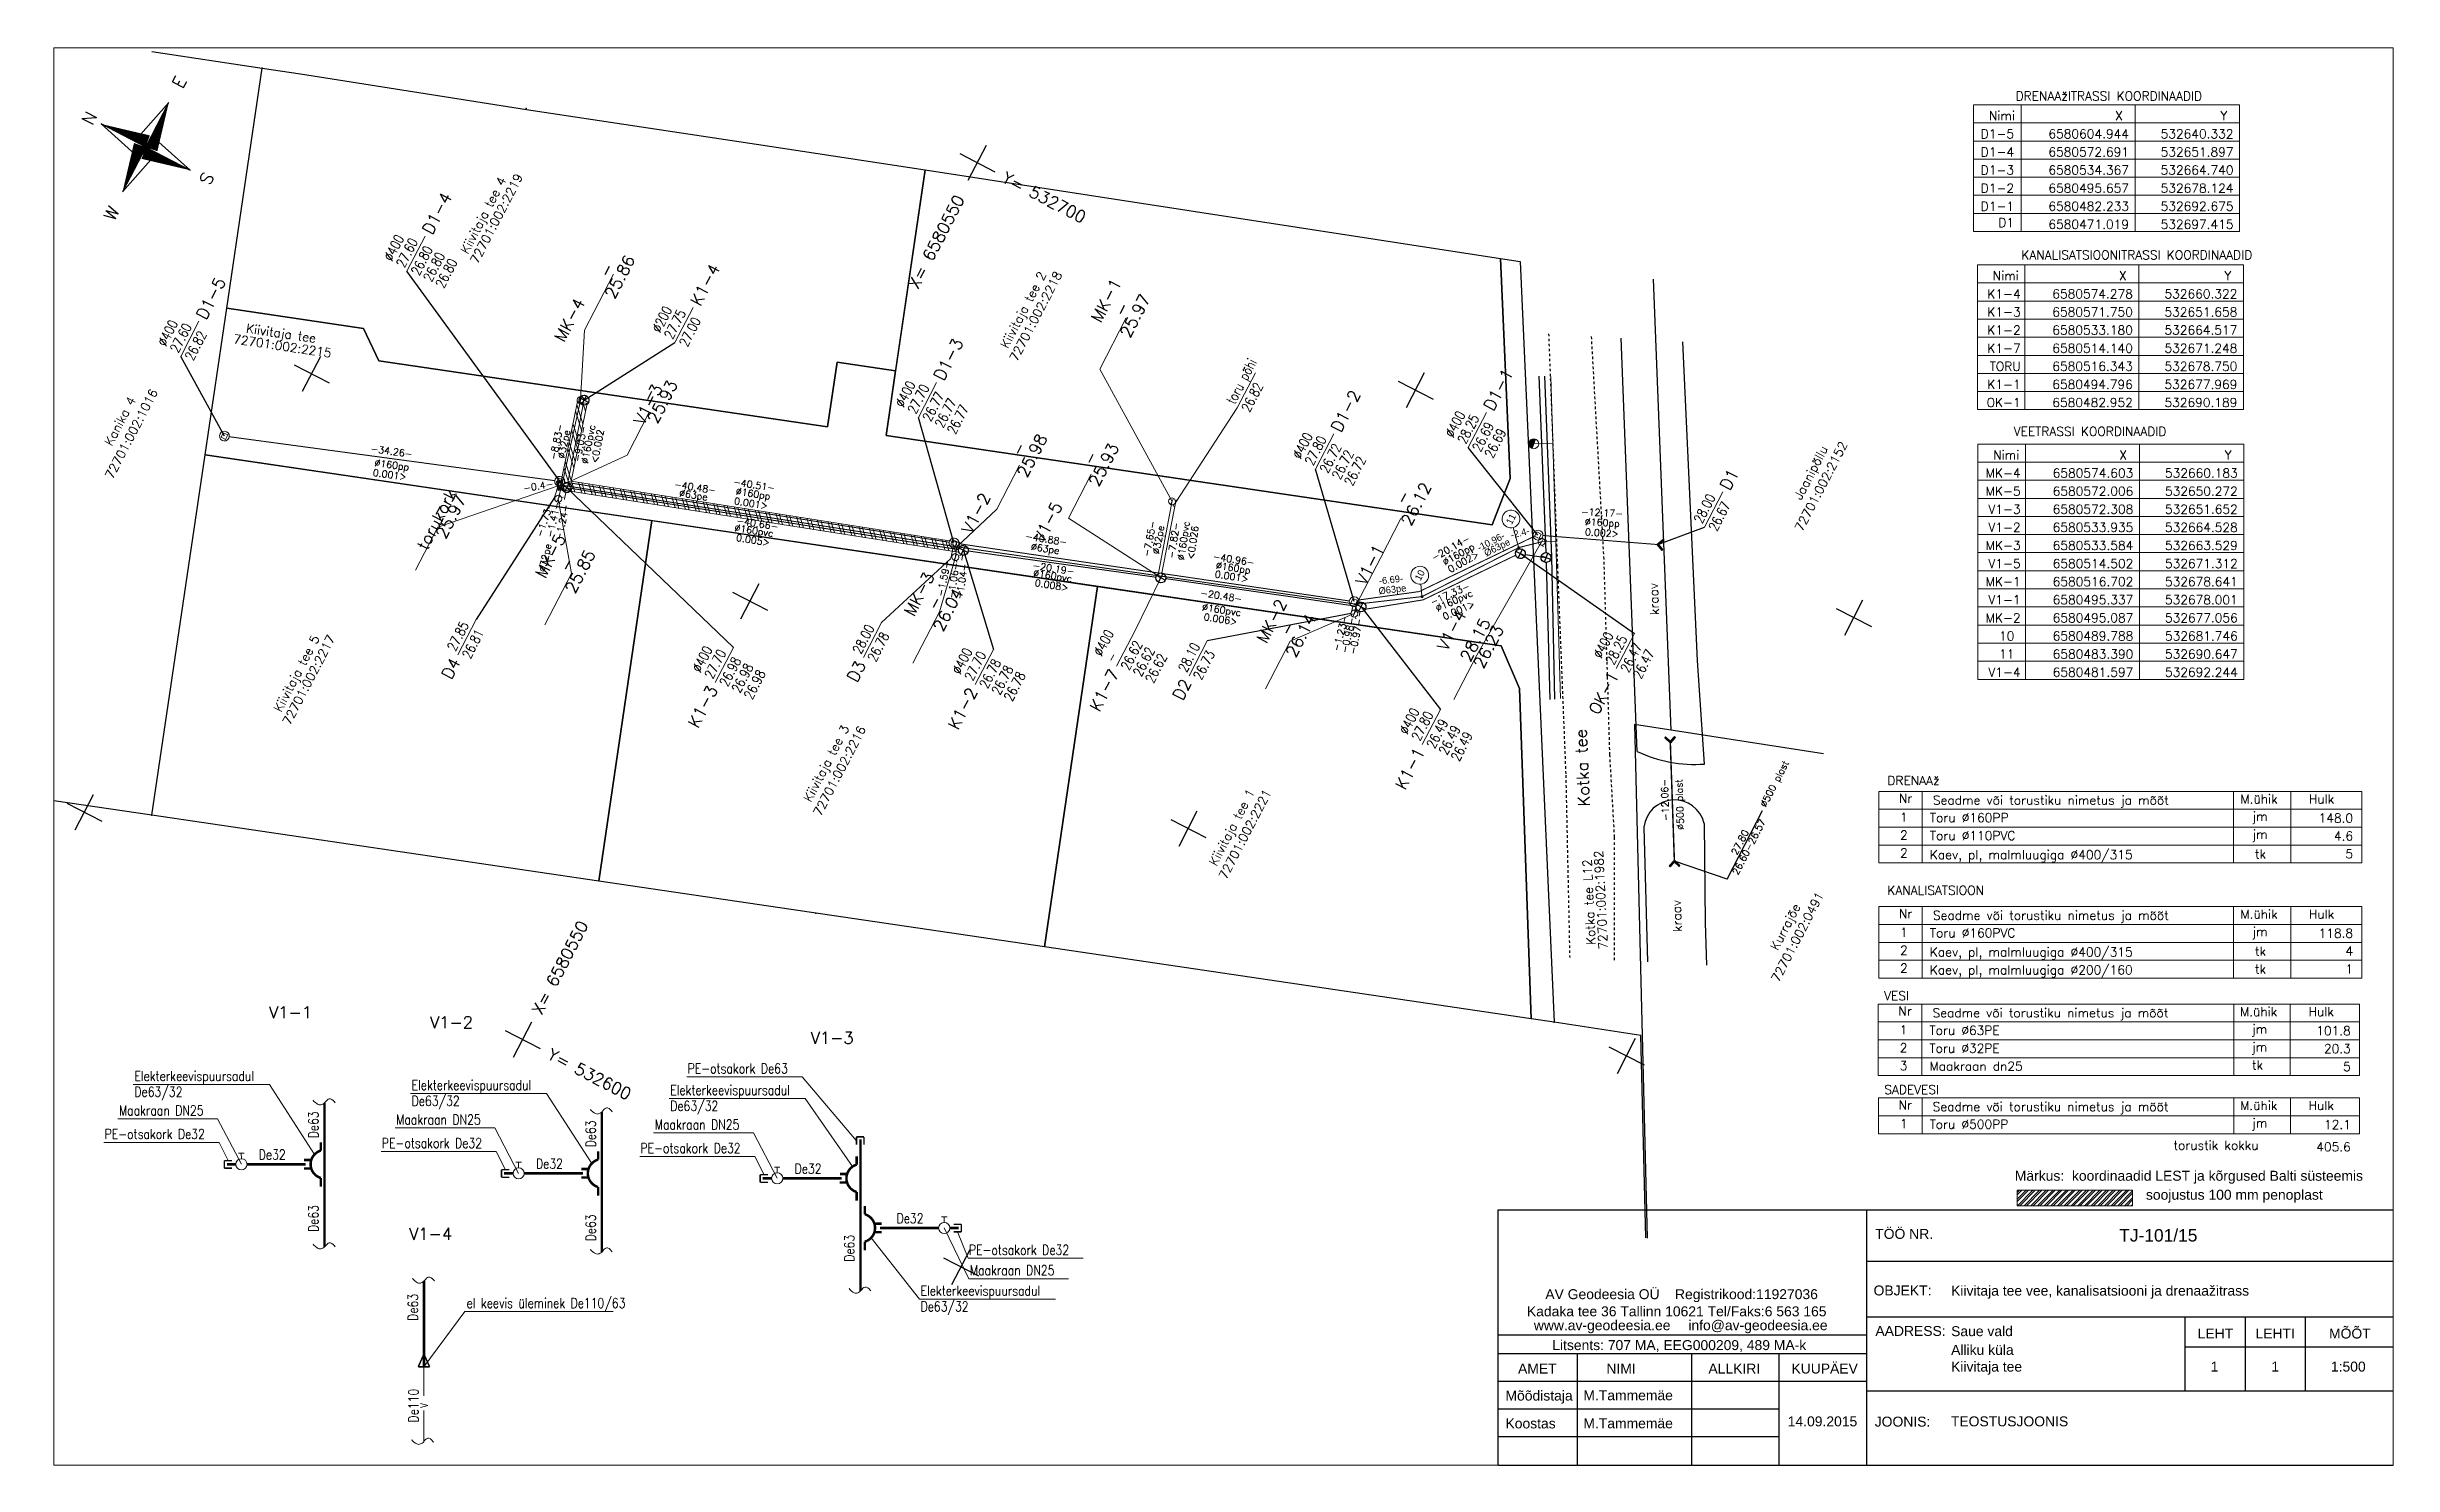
# Paper-space layout 'väljaprint raamiga' of a CAD drawing. Header units: metres. Extents: x -33 to 439, y 1 to 287.
# The model-space entities are those that its viewports show. They can reach past a viewport. Long polylines and large blocks are cut down to what shows.
import ezdxf
from ezdxf.enums import TextEntityAlignment as Align

# ---------------------------------------------------------------- set-up
doc = ezdxf.new("R2010")
doc.units = ezdxf.units.M
for name, pattern in [('KATASTRIPIIR', [0.02, 0.01, 0.01]), ('KRAAVIPERV', [0.02, 0.01, 0.01]), ('KRUUSKILL', [2, 1, -1]), ('TRUUP', [3.5, 2.5, -1]), ('VIITJOON', [0.2, 0.1, 0.1])]:
    doc.linetypes.add(name, pattern=pattern)
for name, color, linetype, lineweight in [('ABIJOONIS', 7, 'Continuous', 0), ('DKAEV', 3, 'Continuous', 13), ('DTRASS', 3, 'Continuous', 13), ('VKAEV', 7, 'Continuous', 13), ('VTRASS', 5, 'Continuous', 13)]:
    doc.layers.add(name, color=color, linetype=linetype, lineweight=lineweight)
for name, color, linetype in [('joonside', 7, 'Continuous'), ('KKAEV', 7, 'Continuous'), ('KTRASS', 1, 'Continuous'), ('PIIR', 32, 'Continuous'), ('TEE', 122, 'Continuous'), ('TRUUP', 6, 'Continuous'), ('VEEKOGU', 5, 'Continuous'), ('vork', 15, 'Continuous'), ('VORMISTUS', 7, 'Continuous')]:
    doc.layers.add(name, color=color, linetype=linetype)
doc.styles.add('JANA', font='ROMANS.SHX', dxfattribs={"width": 0.8, "height": 1})
doc.styles.add('Jana1', font='romant.shx', dxfattribs={"height": 1.2})
doc.styles.add('kirjanurga text', font='ARIAL.TTF', dxfattribs={"height": 2})
doc.styles.add('romanc', font='romanc.shx')
doc.styles.add('ROMAND', font='romand')
doc.styles.add('romans', font='romans.shx')
doc.styles.add('romant', font='romant.shx', dxfattribs={"height": 1.2})
doc.linetypes.add('-D-', pattern='A,10,-1.5,["D",romans,S=1.4,R=0,X=-0.7,Y=-0.7],-1.5,10,-3', length=26)
doc.linetypes.add('-K-', pattern='A,10,-1.5,["K",romans,S=1.4,R=0,X=-0.7,Y=-0.7],-1.5,10,-3', length=26)
doc.linetypes.add('-KS-', pattern='A,5,[139,mkm.shx,S=0.8,R=0,X=0,Y=0],5,-1.5,["K",romans,S=1.4,R=0,X=-0.7,Y=-0.7],-1.5,10,-3', length=26)
doc.linetypes.add('-V-', pattern='A,10,-1.5,["V",romans,S=1.4,R=0,X=-0.7,Y=-0.7],-1.5,10,-3', length=26)
doc.linetypes.add('V1_tihe', pattern='A,8,-4,["V1",Standard,S=2.54,R=0,X=-2.54,Y=-1.27],-3', length=15)
doc.dimstyles.new('ISO-25', dxfattribs={"dimtxt": 2.5, "dimasz": 2.5, "dimexe": 1.25, "dimexo": 0.625, "dimtad": 1, "dimtxsty": 'Standard', "dimcen": 2.5, "dimadec": 0, "dimazin": 0, "dimtfac": 1, "dimtmove": 0, "dimatfit": 3, "dimfxl": 0, "dimarcsym": 0})
pattern_1 = [(45, (0, 0), (-0.6735192090801866, 0.6735192090801867), []), (45, (0.4490130000000001, 0), (-0.6735192090801866, 0.6735192090801867), [])]

psp = doc.layouts.new('väljaprint raamiga')

# ---------------------------------------------------------------- texts
at = {"layer": 'ABIJOONIS', "linetype": 'Continuous', "style": 'romanc'}
for s, p in [('Nimi ', (364.1787176806338, 271.3683915391518)), ('DRENAAžITRASSI KOORDINAADID', (400.5795315383548, 275.3340061150445)), (' X  ', (387.1107176806636, 271.3683915391518)), (' Y  ', (408.1317176803805, 271.3683915391518)), ('D1-5', (362.7729588343154, 267.7283915385558)), ('6580604.944 ', (387.1107176806636, 267.7283915385558)), ('532640.332 ', (408.1317176803805, 267.7283915385558)), ('D1-4', (362.7729588343154, 264.0883915379598)), ('6580572.691 ', (387.1107176806636, 264.0883915379598)), ('532651.897 ', (408.1317176803805, 264.0883915379598)), ('D1-3', (362.7729588343154, 260.4483915373637)), ('6580534.367 ', (387.1107176806636, 260.4483915373637)), ('532664.740 ', (408.1317176803805, 260.4483915373637)), ('D1-2', (362.7729588343154, 256.8083915367677)), ('D1-1', (362.7729588343154, 253.1683915361716)), ('6580495.657 ', (387.1107176806636, 256.8083915367677)), ('6580482.233 ', (387.1107176806636, 253.1683915361716)), ('532678.124 ', (408.1317176803805, 256.8083915367677)), ('532692.675 ', (408.1317176803805, 253.1683915361716)), ('D1', (362.7729588343154, 249.8886500940632)), ('6580471.019 ', (387.1107176806636, 249.5283915337129)), ('532697.415 ', (408.1317176803805, 249.5283915337129)), ('KANALISATSIOONITRASSI KOORDINAADID', (410.6705540538624, 243.3892878408678)), ('Nimi ', (364.9569622267827, 239.1872931516864)), (' X  ', (387.8889622268125, 239.1872931516864)), (' Y  ', (408.9099622265294, 239.1872931516864)), ('K1-4', (364.1072438523843, 235.5472931510903)), ('6580574.278 ', (387.8889622268125, 235.5472931510903)), ('532660.322 ', (408.9099622265294, 235.5472931510903)), ('K1-3', (364.1072438523843, 231.9072931504943)), ('6580571.750 ', (387.8889622268125, 231.9072931504943)), ('532651.658 ', (408.9099622265294, 231.9072931504943)), ('K1-2', (364.1072438523843, 228.2672931498983)), ('K1-7', (364.1072438523843, 224.6272931493022)), ('6580533.180 ', (387.8889622268125, 228.2672931498983)), ('6580514.140 ', (387.8889622268125, 224.6272931493022)), ('532664.517 ', (408.9099622265294, 228.2672931498983)), ('532671.248 ', (408.9099622265294, 224.6272931493022)), ('TORU', (364.1072438523843, 220.9872931487062)), ('6580516.343 ', (387.8889622268125, 220.9872931487062)), ('532678.750 ', (408.9099622265294, 220.9872931487062)), ('K1-1', (364.1072438523843, 217.3472931481101)), ('6580494.796 ', (387.8889622268125, 217.3472931481101)), ('532677.969 ', (408.9099622265294, 217.3472931481101)), ('OK-1', (364.1072438523843, 213.7072931437888)), ('6580482.952 ', (387.8889622268125, 213.7072931437888)), ('532690.189 ', (408.9099622265294, 213.7072931437888)), ('VEETRASSI KOORDINAADID', (393.4016368769899, 207.8869274458877)), ('Nimi ', (365.0406967640247, 203.1567985727481)), (' X  ', (387.9726967638217, 203.1567985727481)), (' Y  ', (408.9936967637714, 203.1567985727481)), ('MK-4', (364.0743892431074, 199.5167985684268)), ('MK-5', (364.0743892431074, 195.8767985678307)), ('6580574.603 ', (387.9726967638217, 199.5167985684268)), ('6580572.006 ', (387.9726967638217, 195.8767985678307)), ('532660.183 ', (408.9936967637714, 199.5167985684268)), ('532650.272 ', (408.9936967637714, 195.8767985678307)), ('V1-3', (364.0743892431074, 192.2367985672347)), ('6580572.308 ', (387.9726967638217, 192.2367985672347)), ('532651.652 ', (408.9936967637714, 192.2367985672347)), ('V1-2', (364.0743892431074, 188.5967985666387)), ('6580533.935 ', (387.9726967638217, 188.5967985666387)), ('532664.528 ', (408.9936967637714, 188.5967985666387)), ('MK-3', (364.0743892431074, 184.9567985660426)), ('6580533.584 ', (387.9726967638217, 184.9567985660426)), ('532663.529 ', (408.9936967637714, 184.9567985660426)), ('MK-1', (364.0743892431074, 177.6767985648505)), ('V1-5', (364.0743892431074, 181.3167985654466)), ('6580514.502 ', (387.9726967638217, 181.3167985654466)), ('6580516.702 ', (387.9726967638217, 177.6767985648505)), ('532671.312 ', (408.9936967637714, 181.3167985654466)), ('532678.641 ', (408.9936967637714, 177.6767985648505)), ('V1-1', (364.0743892431074, 174.0367985642545)), ('6580495.337 ', (387.9726967638217, 174.0367985642545)), ('532678.001 ', (408.9936967637714, 174.0367985642545)), ('MK-2', (364.0743892431074, 170.3967985636584)), ('6580495.087 ', (387.9726967638217, 170.3967985636584)), ('532677.056 ', (408.9936967637714, 170.3967985636584)), ('10 ', (364.0743892431074, 166.7567985630624)), ('11 ', (364.0743892431074, 163.116798558741)), ('6580489.788 ', (387.9726967638217, 166.7567985630624)), ('6580483.390 ', (387.9726967638217, 163.116798558741)), ('532681.746 ', (408.9936967637714, 166.7567985630624)), ('532690.647 ', (408.9936967637714, 163.116798558741)), ('V1-4', (364.0743892431074, 159.476798558145)), ('6580481.597 ', (387.9726967638217, 159.476798558145)), ('532692.244 ', (408.9936967637714, 159.476798558145))]:
    psp.add_text(s, height=1.8, dxfattribs=at).set_placement(p, align=Align.BOTTOM_RIGHT)
for s, p in [('DRENAAž', (337.2809574453618, 138.2352809193383)), ('Nr', (339.58041226454, 134.6395274302761)), ('1', (339.8383559692643, 130.8678830298434)), ('Toru %%C160PP', (345.8370791818938, 130.7583287949512)), ('Seadme või torustiku nimetus ja mõõt', (346.4375611782066, 134.2842538668613)), ('M.ühik', (408.2985743499353, 134.5207157744865)), ('jm', (410.6768568457096, 131.0142457666645)), ('Hulk', (422.0545308288179, 134.5207077278594)), ('2', (339.8383530924089, 127.2678830320785)), ('Toru %%C110PVC', (345.8370763050384, 127.1583287953238)), ('jm', (410.6768539688542, 127.4142457670371)), ('2', (339.8383530830956, 123.6678830324511)), ('Kaev, pl, malmluugiga Ø400/315', (345.808890870399, 123.3133691879759)), ('tk', (411.2007336815345, 123.4799490752469)), ('KANALISATSIOON', (337.2809574453618, 116.1593186980883)), ('Nr', (339.58041226454, 111.4788452864902)), ('1', (339.8383559692643, 107.7072008860575)), ('Toru %%C160PVC', (345.8370791818938, 107.5976466511654)), ('Seadme või torustiku nimetus ja mõõt', (346.4375611782066, 111.1235717230754)), ('M.ühik', (408.2985743499353, 111.3600336307006)), ('jm', (410.6768568457096, 107.8535636228787)), ('Hulk', (422.0545308288179, 111.3600255840736)), ('2', (339.8383530924089, 104.1072008882927)), ('Kaev, pl, malmluugiga Ø400/315', (345.8088937472544, 103.7526870400923)), ('tk', (411.20073655839, 103.9192669273632)), ('2', (339.8383530830956, 100.5072008886652)), ('Kaev, pl, malmluugiga Ø200/160', (345.808890870399, 100.1526870441901)), ('tk', (411.2007336815345, 100.319266931461)), ('VESI', (336.634278228476, 94.95857199557497)), ('Nr', (339.5039627235078, 91.87147560060396)), ('1', (339.7619064282321, 88.0998312020339)), ('Toru %%C63PE', (345.7606296408617, 87.99027696714177)), ('Seadme või torustiku nimetus ja mõõt', (346.3611116371744, 91.51620203718915)), ('M.ühik', (408.2221248089031, 91.75266394481434)), ('jm', (410.6004073046774, 88.24619393885507)), ('Hulk', (421.9780812880185, 91.7526558981873)), ('2', (339.76191748761, 84.49983120799436)), ('Toru %%C32PE', (345.7606407002396, 84.39027697310223)), ('jm', (410.6004183640554, 84.64619394481554)), ('3', (339.7619174950606, 80.89983121395483)), ('Maakraan dn25', (345.7606407076902, 80.7902769790627)), ('tk', (410.600418371506, 81.046193950776)), ('SADEVESI', (336.6547125081852, 76.08734575307335)), ('Nr', (339.524397003217, 73.00024935810234)), ('1', (339.7823407079413, 69.22860495953228)), ('Toru %%C500PP', (345.7810639205709, 69.11905072464015)), ('Seadme või torustiku nimetus ja mõõt', (346.3815459168836, 72.64497579468753)), ('M.ühik', (408.2425590886123, 72.88143770231272)), ('jm', (410.6208415843867, 69.37496769635345)), ('Hulk', (421.9985155677277, 72.88142965568568)), ('torustik kokku', (394.8145449144955, 64.89667226415065))]:
    psp.add_text(s, height=1.8, dxfattribs=at).set_placement(p)
for s, p in [('148.0', (430.9536112245164, 130.6863579037438)), ('4.6', (430.953608347661, 127.0863579041163)), ('5', (430.9536178974427, 123.4863578989009)), ('118.8', (430.9536112245164, 107.5256757599579)), ('4', (430.9536207742981, 103.9256757510173)), ('1', (430.9536178974427, 100.3256757551151)), ('101.8', (430.4902598322064, 87.91830607779696)), ('20.3', (430.4902708915844, 84.31830608375742)), ('5', (430.490270899035, 80.71830608971788)), ('12.1', (430.5106941119157, 69.04707983529534)), ('405.6', (430.490270899035, 64.56878440309254))]:
    psp.add_text(s, height=1.8, dxfattribs=at).set_placement(p, align=Align.RIGHT)
at = {"layer": 'ABIJOONIS', "lineweight": 13, "style": 'Jana1'}
for s, p in [('V1-1', (11.76919994283367, 91.32461068453006)), ('V1-2', (44.1539949963983, 89.31241295243473)), ('V1-3', (120.7195912255604, 86.2012021918473)), ('V1-4', (39.9606405538276, 46.80254564417442))]:
    psp.add_text(s, height=2.399999999999999, dxfattribs=at).set_placement(p)
at = {"layer": 'ABIJOONIS', "color": 251, "lineweight": 13, "style": 'JANA', "width": 0.8}
for s, rotation, p in [('Elekterkeevispuursadul', 359.9981000000038, (-15.30013602779707, 78.7135528854343)), ('PE-otsakork De63', 359.9981000000038, (95.95924145943559, 80.22624131073974)), ('De63/32', 359.9981000000038, (-15.30013602779707, 75.53630829577025)), ('Elekterkeevispuursadul', 359.9981000000038, (40.45919015287166, 76.89141263604284)), ('De63/32', 359.9981000000038, (40.45919015287166, 73.7141680463788)), ('Elekterkeevispuursadul', 359.9981000000038, (92.4763546996279, 75.88652072344996)), ('Maakraan DN25', 359.9981000000038, (-18.40002960235256, 71.78646010223099)), ('Maakraan DN25', 359.9981000000038, (37.35929657831616, 69.96431985283954)), ('Maakraan DN25', 359.9981000000038, (89.37646112507241, 68.95942794024666)), ('De63/32', 359.9981000000038, (92.4763546996279, 72.70927613378592)), ('PE-otsakork De32', 359.9981000000038, (-21.29402562931421, 67.05215575269233)), ('PE-otsakork De32', 359.9981000000038, (34.46530055135452, 65.23001550330088)), ('PE-otsakork De32', 359.9981000000038, (86.48246509811077, 64.225123590708)), ('PE-otsakork De32', 359.9981000000038, (152.5437929458292, 43.74399082346906)), ('Maakraan DN25', 359.9981000000038, (152.7475219945707, 39.65713469861305)), ('el keevis üleminek De110/63', 0.001899999996215485, (51.51580168033991, 33.05420006697483)), ('Elekterkeevispuursadul', 359.9981000000038, (142.8224503590576, 35.5461294432597)), ('De63/32', 359.9981000000038, (142.8224503590576, 32.36888485359566))]:
    psp.add_text(s, height=2, rotation=rotation, dxfattribs=at).set_placement(p)
at = {"layer": 'ABIJOONIS', "ltscale": 0.35, "style": 'romans', "width": 0.8}
for p in [(21.71956272889224, 67.19165295156961), (77.47888890956096, 65.36951270217816), (21.71956272857847, 48.35005961501759), (77.47888890956096, 46.46984024627693), (129.4960534563172, 42.36024906843056), (41.70486580049715, 30.4863678990958)]:
    psp.add_text('De63', height=2, rotation=90, dxfattribs=at).set_placement(p)
for p in [(9.716019508977979, 62.90949121818409), (65.4753456896467, 61.08735096879263), (117.4925102364029, 60.08245905619975), (137.9962389297655, 50.09866886726701)]:
    psp.add_text('De32', height=2, dxfattribs=at).set_placement(p)
at = {"layer": 'ABIJOONIS', "color": 7, "linetype": 'V1_tihe', "ltscale": 0.7, "style": 'JANA', "width": 0.8}
for s, height, p in [('De110', 2, (41.83016225281847, 10.03797510860204)), ('V', 1.5, (43.74669966296972, 12.98037876569566))]:
    psp.add_text(s, height=height, rotation=89.99810000000384, dxfattribs=at).set_placement(p)
at = {"layer": 'VORMISTUS', "style": 'kirjanurga text'}
for s, height, p in [('Märkus:  koordinaadid LEST ja kõrgused Balti süsteemis', 2, (362.9150723887956, 58.65334824654155)), ('soojustus 100 mm penoplast', 2, (389.2856152434638, 54.83605224066741)), ('TÖÖ NR.', 2, (334.83929393682, 46.96741694919001)), ('TJ-101/15', 2.5, (383.9159636756399, 46.42821594573866)), ('Kadaka tee 36 Tallinn 10621 Tel/Faks:6 563 165', 2, (264.7823366527057, 31.38976440177976)), ('AV Geodeesia OÜ    Registrikood:11927036', 2, (268.4833990441132, 34.84230309321879)), ('OBJEKT:', 2, (334.5023870140717, 35.59069093182779)), ('Kiivitaja tee vee, kanalisatsiooni ja drenaažitrass', 2, (350.0927321880476, 35.54351202063799)), ('www.av-geodeesia.ee', 2, (266.1712325444726, 28.59300465072897)), ('info@av-geodeesia.ee', 2, (297.2543039058314, 28.59538113392409)), ('AADRESS:', 2, (334.8767719756283, 27.44807800525359)), ('Saue vald', 2, (350.1043255093641, 27.40403484543594)), ('LEHT', 2, (399.6939474345122, 26.93141055168144)), ('LEHTI', 2, (411.321486919041, 26.93141055168144)), ('MÕÕT', 2, (426.1142869937171, 26.93141055168144)), ('Litsents: 707 MA, EEG000209, 489 MA-k', 2, (269.8745312272379, 24.60057958499578)), ('Alliku küla', 2, (350.1043255093641, 23.6416638229407)), ('AMET', 2, (263.0018712988526, 19.88472754383019)), ('NIMI', 2, (280.7719890543663, 19.88472754383019)), ('ALLKIRI', 2, (301.2884482118677, 19.88472754383019)), ('KUUPÄEV', 2, (317.9916402011581, 19.88472754383019)), ('Kiivitaja tee', 2, (350.0927321880476, 20.27118507435421)), ('1', 2, (402.3186970452693, 20.28241801320246)), ('1', 2, (414.509280982496, 20.28241801320246)), ('1:500', 2, (426.4924920195022, 20.28241801320246)), ('Mõõdistaja', 2, (260.4671904135898, 14.45032474087111)), ('M.Tammemäe', 2, (276.1361531067864, 14.51191345088637)), ('Koostas', 2, (260.4680442228851, 8.852800379186192)), ('M.Tammemäe', 2, (276.1361531067864, 8.874589207202462)), ('14.09.2015', 2, (317.2411660744015, 9.267044460802026)), ('JOONIS:', 2, (334.7418522372313, 9.217254548615301)), ('TEOSTUSJOONIS', 2, (350.0615018882941, 9.267363257462875))]:
    psp.add_text(s, height=height, rotation=0.00369694661254065, dxfattribs=at).set_placement(p)

msp = doc.modelspace()

# ---------------------------------------------------------------- texts
at = {"layer": 'ABIJOONIS', "color": 5}
for s, p in [('10', (532683.5631483601, 6580490.990833929)), ('11', (532692.8616726367, 6580485.410685269))]:
    msp.add_text(s, height=0.7, dxfattribs=at).set_placement(p, align=Align.MIDDLE_CENTER)
at = {"layer": 'joonside', "color": 3, "style": 'romans'}
for s, rotation, p in [('0.001>', 289.7263763785755, (532644.56910196, 6580588.290845136)), ('%%C160pp', 289.7263763785755, (532645.5466490684, 6580588.544101529)), ('-34.26-', 289.7263763785755, (532646.7510106654, 6580589.201155383)), ('-1.73-', 9.36049888623295, (532647.7859536611, 6580572.268921907)), ('-40.51-', 288.5501720273634, (532660.6421482203, 6580555.045967422)), ('0.001>', 288.5501720273634, (532658.8278245302, 6580554.470618219)), ('%%C160pp', 288.5501720273634, (532659.8053716385, 6580554.723874612)), ('-1.59-', 15.74554519615659, (532661.0552169058, 6580533.638877682)), ('0.001>', 288.5501720273634, (532674.6741288378, 6580507.847601507)), ('%%C160pp', 288.5501720273634, (532675.5368152624, 6580508.1008579)), ('-40.96-', 288.5501720273634, (532676.2964262828, 6580508.452448286)), ('-1.23-', 12.48922349206582, (532674.6328763269, 6580495.4101688)), ('-20.14-', 326.8289459468834, (532687.4386900008, 6580489.495871042)), ('0.002>', 326.8289459468834, (532686.8029317318, 6580487.705653448)), ('%%C160pp', 326.8289459468834, (532687.252684099, 6580488.484170934))]:
    msp.add_text(s, height=0.7, rotation=rotation, dxfattribs=at).set_placement(p, align=Align.MIDDLE_CENTER)
at = {"layer": 'joonside', "color": 5, "style": 'romans'}
for s, rotation, p in [('-0.4-', 306.5050021790496, (532650.4718484317, 6580574.404309889)), ('-8.83-', 15.05582109933579, (532655.3037322875, 6580574.812525043)), ('%%C32pe', 15.05582109933579, (532655.4317165386, 6580574.04128539)), ('%%C32pe', 15.05582109933579, (532644.3400080287, 6580570.43780286)), ('-1.41-', 15.05582109933579, (532648.1610969228, 6580571.478940001)), ('%%C63pe', 288.5501720273634, (532656.9026332606, 6580560.020137927)), ('-40.48-', 288.5501720273634, (532657.6753370207, 6580560.240753144)), ('-1.06-', 19.37008920362256, (532661.3557786993, 6580532.669303763)), ('-40.88-', 288.5501720273634, (532669.3881944811, 6580526.255767085)), ('%%C63pe', 288.5501720273634, (532668.4891131414, 6580525.897787334)), ('-7.65-', 16.70881004173105, (532674.2341474998, 6580516.982279193)), ('%%C32pe', 16.70881004173105, (532674.5544408864, 6580516.149900735)), ('-0.98-', 14.80398695106896, (532674.8188143759, 6580494.642478922))]:
    msp.add_text(s, height=0.7, rotation=rotation, dxfattribs=at).set_placement(p, align=Align.MIDDLE_CENTER)
at = {"layer": 'joonside', "color": 1, "style": 'romans'}
for s, rotation, p in [('-9.03-', 16.26629913913309, (532656.2256805869, 6580572.595344512)), ('-1.24-', 15.57065875395273, (532648.332673469, 6580570.554577134)), ('%%C160pvc', 16.26629913913309, (532656.5610749469, 6580571.85102751)), ('<0.002', 16.26629913913309, (532656.8180099908, 6580570.930745806)), ('0.005>', 288.5501720273634, (532655.6296762249, 6580552.5772239)), ('%%C160pvc', 288.5501720273634, (532656.5256566526, 6580552.92146114)), ('-40.66-', 288.5501720273634, (532657.3190458535, 6580552.938786649)), ('-1.04-', 18.45643002738814, (532661.6480006715, 6580531.870218348)), ('%%C160pvc', 288.5501720273634, (532666.3939737576, 6580523.968082048)), ('-20.19-', 288.5501720273634, (532667.0950736505, 6580524.238467757)), ('0.008>', 288.5501720273634, (532665.4979933299, 6580523.623844808)), ('-7.82-', 19.11345327441754, (532675.2075147239, 6580514.7295589)), ('%%C160pvc', 19.11345327441754, (532675.6473209632, 6580513.840157148)), ('<0.026', 19.11345327441754, (532675.9042560072, 6580512.919875444)), ('%%C160pvc', 288.5501720273634, (532671.2098461161, 6580507.193696679)), ('-20.48-', 288.5501720273634, (532672.4559322076, 6580507.869907773)), ('0.006>', 288.5501720273634, (532670.3138656884, 6580506.849459439)), ('-0.97-', 16.23475035729365, (532675.0829053904, 6580493.888227124)), ('%%C160pvc', 321.5614961638465, (532682.8786084126, 6580486.715587831)), ('-17.33-', 321.5614961638465, (532683.2733613532, 6580487.402726154)), ('0.001>', 321.5614961638465, (532682.2212929894, 6580485.871156001))]:
    msp.add_text(s, height=0.7, rotation=rotation, dxfattribs=at).set_placement(p, align=Align.MIDDLE_CENTER)
at = {"layer": 'joonside', "color": 5}
for s, rotation, p in [('%%C63pe', 304.0166454121731, (532681.0064621993, 6580492.79028544)), ('-6.69-', 304.0166454121731, (532681.8141804946, 6580493.375438853)), ('%%C63pe', 324.2892043220951, (532689.6675101151, 6580485.337508459)), ('-10.96-', 324.2892043220951, (532689.8918656951, 6580486.167549317)), ('-2.4-', 311.6943736658881, (532692.0410824156, 6580483.956079886))]:
    msp.add_text(s, height=0.7, rotation=rotation, dxfattribs=at).set_placement(p, align=Align.MIDDLE_CENTER)
at = {"layer": 'PIIR', "linetype": 'KATASTRIPIIR', "style": 'romans'}
for s, p in [('72701:002:1016', (532631.1839669406, 6580612.959138835)), ('Kanika 4', (532634.1287713045, 6580614.560011831)), ('Kiivitaja tee 4', (532667.9859772084, 6580591.506569644)), ('72701:002:2219', (532667.5579291689, 6580590.172346157)), ('Kiivitaja tee 5', (532618.0960720417, 6580586.931539685)), ('72701:002:2217', (532617.3280275486, 6580585.535809763)), ('72701:002:2218', (532683.9141388707, 6580537.131165094)), ('Kiivitaja tee 2', (532684.6549239486, 6580538.557262255)), ('Kiivitaja tee 3', (532634.7120678384, 6580535.118687374)), ('72701:002:2216', (532633.9091725256, 6580533.589091624)), ('72701:002:2221', (532647.1181779115, 6580494.179233651)), ('Kiivitaja tee 1', (532647.8753687969, 6580495.680120937)), ('72701:002:2152', (532705.2435227768, 6580458.607532418)), ('Jaanipõllu', (532708.0455852647, 6580460.171525928)), ('72701:002:0491', (532663.6515236809, 6580439.723857977)), ('Kurrajõe', (532666.4535861688, 6580441.287851487))]:
    msp.add_text(s, height=0.9, dxfattribs=at).set_placement(p)
for s, rotation, p in [('72701:002:2215', 289.0218329665939, (532649.0731881892, 6580608.520189413)), ('Kiivitaja tee', 289.0218329665939, (532650.6229448081, 6580607.862309823)), ('Kotka tee L12', 30.22412140237511, (532658.5445937477, 6580457.961994642)), ('72701:002:1982', 30.22412140237511, (532658.7149636976, 6580456.663706748))]:
    msp.add_text(s, height=0.9, rotation=rotation, dxfattribs=at).set_placement(p)
at = {"layer": 'TEE', "color": 8, "linetype": 'KRUUSKILL', "style": 'romanc'}
msp.add_text('Kotka tee ', height=1.2, rotation=29.91812986367302, dxfattribs=at).set_placement((532674.1934875884, 6580467.607846416), align=Align.MIDDLE)
at = {"layer": 'TRUUP', "color": 3, "style": 'romans'}
for s, p in [('0.002>', (532695.8583577131, 6580476.592731137)), ('%%C160pp', (532696.8007135495, 6580477.033165549)), ('-12.17-', (532697.6803592681, 6580477.524036224))]:
    msp.add_text(s, height=0.7, rotation=294.2224025003471, dxfattribs=at).set_placement(p, align=Align.MIDDLE_CENTER)
at = {"layer": 'TRUUP', "linetype": 'TRUUP', "style": 'romans'}
msp.add_text('-12.06-', height=0.7, rotation=29.37612172210523, dxfattribs=at).set_placement((532674.7891037654, 6580458.473114429), align=Align.MIDDLE_CENTER)
msp.add_text('%%C500 plast', height=0.7, rotation=29.37612172210523, dxfattribs=at).set_placement((532672.8327470499, 6580455.67550988), align=Align.MIDDLE_LEFT)
at = {"layer": 'TRUUP', "style": 'romans'}
msp.add_text('27.80', height=0.7, dxfattribs=at).set_placement((532674.4852489079, 6580449.197232964), align=Align.BOTTOM_CENTER)
msp.add_text('%%C500 plast', height=0.7, dxfattribs=at).set_placement((532678.7861548383, 6580449.389692516), align=Align.MIDDLE_LEFT)
msp.add_text('26.60-26.57', height=0.7, dxfattribs=at).set_placement((532674.4852489079, 6580449.088068976), align=Align.TOP_CENTER)
at = {"layer": 'VEEKOGU', "color": 8, "linetype": 'KRAAVIPERV', "style": 'romanc'}
for p in [(532692.3260347678, 6580468.830555201), (532664.9165225707, 6580451.997323113)]:
    msp.add_text('kraav', height=0.9, rotation=29.91812986367302, dxfattribs=at).set_placement(p, align=Align.MIDDLE)
at = {"layer": 'vork', "style": 'romans'}
for p in [(532603, 6580550), (532685.7757158336, 6580550)]:
    msp.add_text('X= 6580550', height=1.2, dxfattribs=at).set_placement(p, align=Align.MIDDLE_LEFT)
for s, p in [('Y= 532600', (532600, 6580547)), ('Y= 532700', (532700, 6580547))]:
    msp.add_text(s, height=1.2, rotation=270, dxfattribs=at).set_placement(p, align=Align.MIDDLE_LEFT)

# ---------------------------------------------------------------- blocks, each defined once
blk = doc.blocks.new('põhi-lõuna')
at = {"layer": 'VORMISTUS'}
for points in [[(-154.0596718884185, 830.610948268848), (-156.5837161103941, 820.8245183268036), (-154.0843351583117, 820.5065678116416)], [(-143.9799547011053, 820.481904541748), (-153.7663846431496, 823.0059487637245), (-154.0843351583117, 820.5065678116416)], [(-164.188715615518, 820.5312310815352), (-154.4022856734737, 818.0071868595587), (-154.0843351583117, 820.5065678116416)], [(-154.1089984282048, 810.4021873544352), (-151.5849542062292, 820.1886172964796), (-154.0843351583117, 820.5065678116416)]]:
    blk.add_lwpolyline(points, close=True, dxfattribs=at)
at = {"layer": 'VORMISTUS', "color": 5}
blk.add_lwpolyline([(-154.059671888419, 830.610948268848, 0, 2.5, 0), (-152.8471123364261, 820.6847355302016, 0, 0, 0)], format="xyseb", dxfattribs=at)
at = {"layer": 'VORMISTUS'}
for points in [[(-164.188715615518, 820.5312310815343, 0, 2.5, 0), (-154.2625028768716, 821.7437906335272, 0, 0, 0)], [(-143.9799547011053, 820.4819045417489, 0, 2.5, 0), (-153.9061674397517, 819.2693449897561, 0, 0, 0)]]:
    blk.add_lwpolyline(points, format="xyseb", dxfattribs=at)
at = {"layer": 'VORMISTUS', "color": 42}
blk.add_lwpolyline([(-154.1089984282044, 810.4021873544352, 0, 2.5, 0), (-155.3215579801972, 820.3284000930817, 0, 0, 0)], format="xyseb", dxfattribs=at)
at = {"layer": 'VORMISTUS', "color": 5, "style": 'ROMAND'}
blk.add_text('N', height=2.5, dxfattribs=at).set_placement((-154.0897157871796, 833.278157629572), align=Align.MIDDLE_CENTER)
at = {"layer": 'VORMISTUS', "style": 'ROMAND'}
for s, p in [('W', (-169.0541444295618, 820.5396602447508)), ('E', (-139.3421627923099, 820.4719023764637))]:
    blk.add_text(s, height=2.5, dxfattribs=at).set_placement(p, align=Align.MIDDLE_CENTER)
at = {"layer": 'VORMISTUS', "color": 42, "style": 'ROMAND'}
blk.add_text('S', height=2.5, dxfattribs=at).set_placement((-154.0897157871796, 806.7170361424796), align=Align.MIDDLE_CENTER)
blk = doc.blocks.new('VKORIS')
at = {"color": 0, "linetype": 'Continuous'}
for p, q in [((-4.000355117866984, 0), (4.000355117866984, 0)), ((-1.423576730799099e-13, 4.000355117866842), (-1.423576730799099e-13, -4.000355117867127))]:
    blk.add_line(p, q, dxfattribs=at)
blk = doc.blocks.new('VKT_ik6_1_1')
at = {"color": 0, "linetype": 'Continuous', "style": 'romant'}
blk.add_attdef('LKNR', text='', height=1.2, dxfattribs=at).set_placement((-0.0004652019955813103, 0.6057061470657459), align=Align.CENTER)
blk = doc.blocks.new('VKT_ik5_11_2')
at = {"color": 0, "linetype": 'Continuous', "ltscale": 0.5}
blk.add_line((0, 0), (4, 2.182787284255028e-11), dxfattribs=at)
at = {"color": 0, "linetype": 'Continuous', "style": 'romans', "width": 0.8}
for tag, p in [('PRMPII', (0.1238098424119016, 1.761637424326409)), ('PRMP', (0.1238098424119016, 0.3616376271655781)), ('PVTP', (0.1238098424119016, -1.338362225307151)), ('IIOTS', (0.1238098424119016, -2.738362713974993)), ('IIIOTS', (0.1238098424119016, -4.138362511135824)), ('IVOTS', (0.1238098424119016, -5.538362308296655)), ('VOTS', (0.1619048043264684, -6.9383621054576)), ('VIOTS', (0.1619048043264684, -8.338362594125442)), ('VIIOTS', (0.1619048043264684, -9.738362391286273)), ('VIIIOTS', (0.1619048043264684, -11.1383621884471))]:
    blk.add_attdef(tag, p, '', height=1, dxfattribs=at)
at = {"color": 0, "linetype": 'Continuous', "style": 'romant'}
blk.add_attdef('LKNR', (4.385713879620766, -0.5999999999985448), '', height=1.2, dxfattribs=at)
blk = doc.blocks.new('VKT_ik5_11_1')
at = {"color": 0, "linetype": 'Continuous', "ltscale": 0.5}
blk.add_line((-4, -2.182787284255028e-11), (0, 0), dxfattribs=at)
at = {"color": 0, "linetype": 'Continuous', "style": 'romans', "width": 0.8}
for tag, p in [('PRMPII', (-3.876190157588098, 1.761637424304581)), ('PRMP', (-3.876190157588098, 0.3616376271437503)), ('PVTP', (-3.876190157588098, -1.338362225328979)), ('IIOTS', (-3.876190157588098, -2.738362713996821)), ('IIIOTS', (-3.876190157588098, -4.138362511157652)), ('IVOTS', (-3.876190157588098, -5.538362308318483)), ('VOTS', (-3.838095195673532, -6.938362105479428)), ('VIOTS', (-3.838095195673532, -8.33836259414727)), ('VIIOTS', (-3.838095195673532, -9.738362391308101)), ('VIIIOTS', (-3.838095195673532, -11.13836218846893))]:
    blk.add_attdef(tag, p, '', height=1, dxfattribs=at)
at = {"color": 0, "linetype": 'Continuous', "style": 'romant'}
blk.add_attdef('LKNR', text='', height=1.2, dxfattribs=at).set_placement((-4.5, -0.6000000000203722), align=Align.RIGHT)
blk = doc.blocks.new('KAKAEV')
at = {"color": 0, "linetype": 'Continuous'}
for p, q in [((-1, 0), (1, 0)), ((0, -1), (0, 1))]:
    blk.add_line(p, q, dxfattribs=at)
blk.add_circle((0, 0), 1, dxfattribs=at)
blk = doc.blocks.new('THYDRK')
at = {"color": 0}
blk.add_line((-1, 0), (1, 0), dxfattribs=at)
at = {"color": 0, "const_width": 1}
blk.add_lwpolyline([(-0.5, 0, 1), (0.5, 0)], format="xyb", dxfattribs=at)
at = {"color": 0}
blk.add_circle((0, 0), 1, dxfattribs=at)
blk = doc.blocks.new('DRKAEV')
at = {"color": 0, "linetype": 'Continuous'}
for p, q in [((-0.5, -0.5), (-0.5, 0.5000000000000142)), ((-0.5, 0.5), (0.5, 0.5)), ((0.5, 0.5000000000000142), (0.5, -0.5)), ((0.4999999999997726, -0.5000000000000142), (-0.5, -0.5))]:
    blk.add_line(p, q, dxfattribs=at)
blk.add_circle((0, 0), 1, dxfattribs=at)
blk = doc.blocks.new('VESIIB')
at = {"color": 0, "linetype": 'Continuous'}
for p, q in [((-0.7, 0), (0.7, 0)), ((-0.4949747468344867, -0.4949747468344867), (-0.7742302550817839, -0.7742302550817839)), ((0.4949747468344867, -0.4949747468344867), (0.7742302550817839, -0.7742302550817839))]:
    blk.add_line(p, q, dxfattribs=at)
blk.add_circle((0, 0), 0.7, dxfattribs=at)
blk = doc.blocks.new('TORVAL')
at = {"color": 0, "linetype": 'Continuous', "lineweight": 0}
for p, q in [((-1.100668272843349, 0.8993317271566517), (-0.8993317271566513, 1.100668272843349)), ((-0.2013365456866971, -2.775557561562891e-17), (-1.100668272843349, 0.8993317271566517)), ((-1.092802534176827, 0.8914659884901299), (-0.7900135809180859, 0.9913501266047834)), ((-1.053212292085968, 0.8518757463992713), (-0.7504233388272272, 0.9517598845139247)), ((-1.037709669041403, 0.9622903309585971), (-0.8296038230089445, 1.030940368695642)), ((-1.013622049995109, 0.8122855043084126), (-0.7108330967363686, 0.9121696424230661)), ((0, 0), (-0.9999999999999999, 1)), ((-1, -0.9999999999999999), (0, 0)), ((-0.9740318079042511, 0.7726952622175541), (-0.6712428546455103, 0.8725794003322076)), ((-0.9591411779012284, 1.040858822098772), (-0.8691940650998031, 1.0705306107865)), ((-0.9344415658133921, 0.7331050201266952), (-0.6316526125546514, 0.8329891582413488)), ((0.2013365456866971, 1.149170489325718e-17), (-0.8993317271566513, 1.100668272843349)), ((-0.8993317271566517, -1.100668272843349), (0.2013365456866971, 0)), ((-0.8948513237225335, 0.6935147780358366), (-0.5920623704637928, 0.7933989161504903)), ((-0.8552610816316751, 0.6539245359449782), (-0.5524721283729344, 0.7538086740596317)), ((-0.8156708395408163, 0.6143342938541194), (-0.5128818862820754, 0.7142184319687729)), ((-0.7760805974499577, 0.5747440517632607), (-0.4732916441912168, 0.6746281898779142)), ((-0.736490355359099, 0.5351538096724021), (-0.4337014021003581, 0.6350379477870555)), ((-0.6969001132682404, 0.4955635675815433), (-0.3941111600094995, 0.5954477056961969)), ((-0.6573098711773818, 0.4559733254906848), (-0.354520917918641, 0.5558574636053383)), ((-0.6177196290865231, 0.4163830833998262), (-0.3149306758277824, 0.5162672215144797)), ((-0.5781293869956643, 0.3767928413089673), (-0.2753404337369236, 0.4766769794236208)), ((-0.5385391449048058, 0.3372025992181088), (-0.235750191646065, 0.4370867373327623)), ((-0.4989489028139472, 0.2976123571272501), (-0.1961599495552064, 0.3974964952419036)), ((-0.4593586607230885, 0.2580221150363914), (-0.1565697074643477, 0.3579062531510449)), ((-0.4197684186322299, 0.2184318729455328), (-0.1169794653734891, 0.3183160110601863)), ((-0.3963972878677691, -0.1950607421810718), (0.19974247135338, 0.001594074333317037)), ((-0.3801781765413712, 0.1788416308546741), (-0.0773892232826304, 0.2787257689693276)), ((-0.3405879344505125, 0.1392513887638154), (-0.03779898119177174, 0.2391355268784689)), ((-0.3178287967275936, -0.1164922510408964), (0.1601522292625214, 0.04118431642417571)), ((-0.300997692359654, 0.09966114667295688), (0.001791260899086805, 0.1995452847876103)), ((-0.2614074502687953, 0.0600709045820982), (0.04138150298994546, 0.1599550426967517)), ((-0.2392603055874184, -0.03792375990072122), (0.1205619871716628, 0.08077455851503434)), ((-0.2218172081779365, 0.02048066249123938), (0.08097174508080426, 0.1203648006058929)), ((-1.100668272843349, -0.8993317271566513), (-0.2013365456866971, -2.775557561562891e-17)), ((-1.100668272843349, -0.8993317271566513), (-0.8993317271566517, -1.100668272843349)), ((-1.099234473234985, -0.9007655267650151), (-0.5026163673943337, -0.7039529130810307)), ((-1.059644231144126, -0.9403557688558739), (-0.5811848585345093, -0.7825214042212063)), ((-1.024945216989171, -0.8236086713024737), (-0.4240478762541585, -0.6253844219408554)), ((-1.020053989053268, -0.9799460109467324), (-0.6597533496746844, -0.8610898953613813)), ((-0.980463746962409, -1.019536253037591), (-0.73832184081486, -0.9396583865015569)), ((-0.9463767258489959, -0.7450401801622984), (-0.3454793851139832, -0.5468159308006802)), ((-0.9408735048715504, -1.05912649512845), (-0.8168903319550346, -1.018226877641732)), ((-0.8678082347088207, -0.6664716890221233), (-0.266910893973808, -0.4682474396605051)), ((-0.7892397435686452, -0.587903197881948), (-0.1883424028336329, -0.38967894852033)), ((-0.7106712524284702, -0.5093347067417728), (-0.1097739116934576, -0.3111104573801547)), ((-0.6321027612882947, -0.4307662156015973), (-0.0312054205532822, -0.2325419662399793)), ((-0.5535342701481194, -0.3521977244614222), (0.04736307058689302, -0.1539734750998041)), ((-0.4749657790079443, -0.2736292333212471), (0.1259315617270683, -0.07540498395962884))]:
    blk.add_line(p, q, dxfattribs=at)
blk = doc.blocks.new('PIMIK')
at = {"color": 0, "linetype": 'Continuous', "lineweight": 0}
for p, q in [((-0.15, 0.9000000000000001), (1, 0.9)), ((-0.15, -0.9), (-0.15, 0.8999999999999999)), ((-0.1499999999999999, 0.3241352753795154), (0.4229791553852627, 0.9000000000000001)), ((-0.1499999999999999, 0.3950242294450301), (0.3524454149249976, 0.9)), ((-0.15, 0.4659131835105446), (0.2819116744647328, 0.9)), ((-0.15, 0.5368021375760592), (0.2113779340044677, 0.9000000000000001)), ((-0.15, 0.6076910916415738), (0.1408441935442027, 0.9000000000000002)), ((-0.15, 0.6785800457070886), (0.07031045308393762, 0.9000000000000002)), ((-0.15, 0.7494689997726028), (-0.0002232873763269165, 0.9000000000000002)), ((-0.15, 0.8203579538381174), (-0.07075702783659205, 0.9000000000000001)), ((-0.15, 0.891246907903632), (-0.141290768296857, 0.9000000000000002)), ((-0.1499999999999999, 0.2532463213140008), (0.15, 0.5547571455079187)), ((-0.1499999999999999, 0.1823573672484862), (0.15, 0.4838681914424039)), ((-0.1499999999999999, 0.1114684131829715), (0.15, 0.4129792373768893)), ((-0.1499999999999999, 0.04057945911745674), (0.15, 0.3420902833113746)), ((-0.15, -0.03030949494805653), (0.15, 0.2712013292458612)), ((-0.15, -0.101198449013571), (0.15, 0.2003123751803467)), ((-0.15, -0.1720874030790856), (0.15, 0.1294234211148321)), ((-0.15, -0.2429763571446003), (0.15, 0.05853446704931743)), ((0, -0.75), (0, 0.75)), ((0, 0.75), (1, 0.75)), ((0.15, 0.6), (1, 0.6)), ((0.15, -0.6), (0.15, 0.6)), ((0.195016149532645, 0.6000000000000001), (0.4935128958455274, 0.9)), ((0.26554988999291, 0.6000000000000001), (0.5640466363057925, 0.9)), ((0.3360836304531749, 0.6), (0.6345803767660574, 0.9)), ((0.4066173709134399, 0.6), (0.7051141172263223, 0.9)), ((0.477151111373704, 0.6000000000000001), (0.7756478576865867, 0.9000000000000001)), ((0.5476848518339689, 0.6000000000000001), (0.8461815981468515, 0.8999999999999999)), ((0.6182185922942338, 0.6), (0.9167153386071165, 0.9)), ((0.6887523327544989, 0.6), (0.9872490790673815, 0.9)), ((0.7592860732147638, 0.6), (1, 0.8419261815332364)), ((0.829819813675029, 0.6000000000000001), (1, 0.7710372274677217)), ((0.9003535541352937, 0.6000000000000001), (1, 0.7001482734022074)), ((0.9708872945955586, 0.6), (1, 0.6292593193366928)), ((1, 0.6), (1, 0.9)), ((-0.15, -0.3138653112101149), (0.15, -0.01235448701619717)), ((-0.15, -0.3847542652756294), (0.15, -0.08324344108171175)), ((-0.1499999999999999, -0.455643219341144), (0.15, -0.1541323951472263)), ((-0.15, -0.5265321734066588), (0.15, -0.225021349212741)), ((-0.15, -0.5974211274721737), (0.15, -0.2959103032782558)), ((-0.15, -0.6683100815376881), (0.15, -0.3667992573437702)), ((-0.1499999999999999, -0.739199035603203), (0.15, -0.4376882114092851)), ((-0.1499999999999999, -0.8100879896687176), (0.15, -0.5085771654747997)), ((-0.15, -0.8809769437342303), (0.15, -0.5794661195403128)), ((1, -0.9), (-0.15, -0.9000000000000001)), ((-0.0983939942072657, -0.9000000000000004), (0.2001027521056173, -0.6)), ((-0.02786025374700037, -0.9000000000000004), (0.2706364925658823, -0.6)), ((1, -0.75), (0, -0.75)), ((0.04267348671326445, -0.9000000000000001), (0.3411702330261474, -0.6)), ((0.1132072271735295, -0.9000000000000002), (0.4117039734864122, -0.6)), ((1, -0.6), (0.15, -0.6)), ((0.1837409676337944, -0.9000000000000002), (0.4822377139466774, -0.6)), ((0.2542747080940597, -0.9000000000000001), (0.5527714544069424, -0.6)), ((0.3248084485543244, -0.9000000000000002), (0.6233051948672071, -0.6)), ((0.3953421890145895, -0.9000000000000001), (0.6938389353274722, -0.6)), ((0.4658759294748546, -0.9000000000000002), (0.764372675787737, -0.6)), ((0.5364096699351196, -0.9000000000000001), (0.8349064162480022, -0.6)), ((0.6069434103953847, -0.9000000000000001), (0.9054401567082674, -0.6)), ((0.6774771508556482, -0.9000000000000001), (0.9759738971685309, -0.6)), ((0.7480108913159133, -0.9), (1, -0.6467418538425679)), ((0.8185446317761781, -0.9000000000000002), (1, -0.7176308079080823)), ((0.8890783722364434, -0.9000000000000002), (1, -0.7885197619735972)), ((0.9596121126967084, -0.9000000000000002), (1, -0.8594087160391115)), ((1, -0.9), (1, -0.6))]:
    blk.add_line(p, q, dxfattribs=at)

# ---------------------------------------------------------------- hatches: boundary and pattern name
at = {"layer": 'ABIJOONIS'}
h = msp.add_hatch(dxfattribs=at)
h.set_pattern_fill('ANSI32', color=131, scale=0.1, style=0)
h.set_pattern_definition(pattern_1)
h.paths.add_polyline_path([(532660.1688672235, 6580573.85157266), (532659.8960266964, 6580574.813631934), (532651.1574192572, 6580572.335358169), (532664.1226477665, 6580533.552933818), (532665.0710537257, 6580533.869992387), (532652.4379082791, 6580571.659068549)])

# ---------------------------------------------------------------- linework, layer by layer
at = {"layer": 'ABIJOONIS', "color": 5}
for p, q in [((532637.1926705209, 6580581.505593432), (532642.0801086653, 6580581.505593432)), ((532642.0801086653, 6580581.505593432), (532651.4158094863, 6580572.626985943)), ((532660.183, 6580574.603), (532666.627778899, 6580577.505778698)), ((532666.627778899, 6580577.505778698), (532673.0370739527, 6580577.505778698)), ((532644.1621952038, 6580567.335259261), (532650.272, 6580572.006)), ((532657.3910522952, 6580567.857294753), (532651.6517753993, 6580572.308154532)), ((532638.3068663001, 6580567.335259261), (532644.1621952038, 6580567.335259261)), ((532657.3910522952, 6580567.857294753), (532662.2784904396, 6580567.857294753)), ((532657.8783579031, 6580532.475571428), (532663.529, 6580533.584)), ((532664.5284967233, 6580533.935391979), (532669.7823512298, 6580532.111214973)), ((532652.0272505918, 6580532.475571428), (532657.8783579031, 6580532.475571428)), ((532669.7823512298, 6580532.111214973), (532674.7960907912, 6580532.111214973)), ((532687.1465977848, 6580529.362329392), (532678.641, 6580516.702)), ((532687.1465977848, 6580529.362329392), (532692.9977050961, 6580529.362329392)), ((532672.311955592, 6580525.242209897), (532671.3116776614, 6580514.501869435)), ((532672.311955592, 6580525.242209897), (532677.3256951534, 6580525.242209897)), ((532666.1559216361, 6580499.564908866), (532671.587749371, 6580499.564908866)), ((532671.587749371, 6580499.564908866), (532677.056, 6580495.087)), ((532678.0011590265, 6580495.336792149), (532683.3453451946, 6580495.316046382)), ((532683.3453451946, 6580495.316046382), (532687.7680219058, 6580495.316046382)), ((532681.8293847924, 6580489.843513973), (532682.8126046768, 6580490.494160818)), ((532690.7209331951, 6580483.457120311), (532692.1968774911, 6580484.804016154)), ((532673.9622319681, 6580482.1377253), (532679.0354782129, 6580482.1377253)), ((532679.0354782129, 6580482.1377253), (532692.244, 6580481.597))]:
    msp.add_line(p, q, dxfattribs=at)
at = {"layer": 'ABIJOONIS', "color": 1}
for p, q in [((532690.0793225262, 6580515.197647732), (532678.7503248695, 6580516.343313014)), ((532665.2481122352, 6580514.004286969), (532671.248, 6580514.14))]:
    msp.add_line(p, q, dxfattribs=at)
at = {"layer": 'ABIJOONIS', "color": 131}
msp.add_lwpolyline([(532660.1688672235, 6580573.85157266), (532659.8960266964, 6580574.813631934), (532651.1574192572, 6580572.335358169), (532664.1226477665, 6580533.552933818), (532665.0710537257, 6580533.869992387), (532652.4379082791, 6580571.659068549)], close=True, dxfattribs=at)
at = {"layer": 'ABIJOONIS', "color": 5}
for centre, radius in [((532681.7459910498, 6580489.788328072), 0.1), ((532683.5631483601, 6580490.990833929), 0.9), ((532692.8616726367, 6580485.410685269), 0.9), ((532690.6470670678, 6580483.389712631), 0.1)]:
    msp.add_circle(centre, radius, dxfattribs=at)
at = {"layer": 'DTRASS', "linetype": '-D-', "const_width": 0.1}
for points in [[(532640.5007643165, 6580604.473342369), (532651.7282356835, 6580573.16165763)], [(532651.4036577359, 6580572.609677121), (532650.1918388862, 6580572.409920068)], [(532652.055874466, 6580572.216912556), (532664.581125534, 6580534.841087443)], [(532664.2587618311, 6580534.231317191), (532663.2088837376, 6580533.935309066)], [(532664.9033850436, 6580533.894448069), (532677.9606149563, 6580496.12955193)], [(532677.6358316505, 6580495.548872008), (532676.9191764647, 6580495.39013479)], [(532697.415, 6580471.019), (532692.8696672512, 6580481.772451782)]]:
    msp.add_lwpolyline(points, dxfattribs=at)
at = {"layer": 'DTRASS', "linetype": '-D-', "const_width": 0.1, "flags": 128}
msp.add_lwpolyline([(532678.4914985354, 6580495.317964858), (532682.0656982231, 6580490.277607429), (532692.425, 6580482.483)], dxfattribs=at)
at = {"layer": 'KTRASS', "linetype": '-K-', "const_width": 0.1}
for points in [[(532652.1379851059, 6580571.890051056), (532659.8420148942, 6580574.137948944)], [(532651.1763499227, 6580571.615786726), (532650.4631251686, 6580571.417044456)], [(532651.8161397085, 6580571.275666961), (532664.3588602915, 6580533.654333039)], [(532664.0427176643, 6580533.021708289), (532663.5323904668, 6580532.851386607)], [(532664.6836522172, 6580532.708590371), (532671.081347783, 6580514.611409629)], [(532671.7277390243, 6580514.28089169), (532678.7503248695, 6580516.343313014)], [(532671.4121002605, 6580513.667695962), (532677.8048997396, 6580495.268304038)]]:
    msp.add_lwpolyline(points, dxfattribs=at)
at = {"layer": 'KTRASS', "linetype": '-K-', "const_width": 0.1, "flags": 128}
for points in [[(532677.4889378505, 6580494.656213259), (532677.0355789791, 6580494.524202105)], [(532677.969, 6580494.296), (532681.5015216725, 6580489.540780649), (532689.8299661627, 6580483.299986642)]]:
    msp.add_lwpolyline(points, dxfattribs=at)
at = {"layer": 'KTRASS', "color": 3, "linetype": '-KS-', "flags": 128}
msp.add_lwpolyline([(532707.2714383168, 6580489.04187615), (532691.3575855951, 6580480.011432117), (532678.7129004879, 6580473.106275459)], dxfattribs=at)
at = {"layer": 'KTRASS', "color": 3, "linetype": '-K-'}
for points in [[(532707.0193230206, 6580489.565984284), (532691.466277463, 6580480.712298878)], [(532690.3494648531, 6580482.478448492), (532691.0317500622, 6580480.464940963)], [(532690.5944842484, 6580480.222456721), (532678.4666555997, 6580473.497011344)]]:
    msp.add_lwpolyline(points, dxfattribs=at)
at = {"layer": 'PIIR', "linetype": 'KATASTRIPIIR'}
msp.add_line((532671.5319000428, 6580629.388773284), (532675.17, 6580618.7), dxfattribs=at)
for points in [[(532651.9397723804, 6580610.691168939), (532675.1743309171, 6580618.687190358), (532676.4200000189, 6580614.991493763), (532683.7717385645, 6580593.017124024), (532691.3917633963, 6580570.720556425), (532696.93, 6580554.34), (532677.4847338765, 6580547.633803367), (532675.5350010806, 6580553.303201347), (532669.2747193691, 6580551.144944781), (532654.2890680842, 6580594.577285257), (532656.5008988042, 6580597.455001594)], [(532637.7550550901, 6580605.806758972), (532652.6639123685, 6580562.561832495), (532617.7763249837, 6580550.542418748), (532602.87, 6580593.78), (532637.7550550901, 6580605.806758972), (532637.7550550901, 6580605.806758972)], [(532617.7763249837, 6580550.542418748), (532652.6639123685, 6580562.561832495), (532667.5300104163, 6580519.440934281), (532632.6450523661, 6580507.413893842)], [(532671.2453664874, 6580545.481998176), (532696.9299989541, 6580554.339999638), (532698.9800023434, 6580548.269993062), (532715.7967190722, 6580498.512015401), (532696.475852391, 6580487.369033149), (532691.4681024157, 6580486.823530129)], [(532632.6445890821, 6580507.413734119), (532667.5300104163, 6580519.440934281), (532680.9986127561, 6580480.373639794), (532678.0364806424, 6580476.734438154), (532648.886264993, 6580460.304311073)]]:
    msp.add_lwpolyline(points, close=True, dxfattribs=at)
for points in [[(532637.7550550901, 6580605.806758972), (532651.9397723804, 6580610.691168939), (532656.5008988042, 6580597.455001594), (532654.2890680842, 6580594.577285257), (532669.2910999415, 6580551.150592044), (532675.5336526694, 6580553.307122232), (532677.4847290876, 6580547.633801715), (532671.2453664874, 6580545.481998176), (532691.4681024157, 6580486.823530129), (532696.4758523905, 6580487.369033149), (532715.7970170496, 6580498.512187255), (532716.45, 6580496.58), (532649.6599999972, 6580458.060000008), (532648.8863441028, 6580460.304355662), (532678.0364806424, 6580476.734438154), (532680.9986127561, 6580480.373639794), (532637.7563315291, 6580605.803056507)], [(532602.87, 6580593.78), (532598.8880665749, 6580605.290676721)], [(532671.8124203719, 6580545.678085422), (532677.4847338765, 6580547.633803367), (532675.5350010792, 6580553.303201347), (532669.2910999415, 6580551.150592044)], [(532721.06, 6580483.8), (532681.3508984977, 6580461.210349467)], [(532686.3347374523, 6580446.356091064), (532680.17, 6580464.73), (532634.5893607149, 6580439.635706289)], [(532634.541615022, 6580439.759053175), (532652.51, 6580449.66), (532649.66, 6580458.06)]]:
    msp.add_lwpolyline(points, dxfattribs=at)
at = {"layer": 'PIIR', "linetype": 'Continuous'}
for p in [(532675.17, 6580618.7), (532602.87, 6580593.78), (532683.84, 6580593.07), (532625.02, 6580529.54), (532649.66, 6580458.06)]:
    msp.add_point(p, dxfattribs=at)
at = {"layer": 'TEE', "color": 8, "linetype": 'KRUUSKILL'}
for points in [[(532711.2724804956, 6580490.664422314), (532690.796, 6580479.04), (532672.395, 6580468.545), (532656.1824357247, 6580459.688064323)], [(532658.0457336152, 6580455.55184614), (532669.107, 6580461.269), (532676.293, 6580465.534), (532693.608, 6580475.182), (532713.0390686888, 6580486.681412851)]]:
    msp.add_lwpolyline(points, dxfattribs=at)
at = {"layer": 'TRUUP', "linetype": 'VIITJOON'}
msp.add_line((532670.5830634094, 6580449.197232964), (532669.718, 6580454.765), dxfattribs=at)
at = {"layer": 'TRUUP', "linetype": 'TRUUP', "const_width": 0.15}
msp.add_lwpolyline([(532669.718, 6580454.765), (532680.231, 6580460.683)], dxfattribs=at)
at = {"layer": 'TRUUP', "linetype": 'VIITJOON'}
msp.add_lwpolyline([(532670.5830634094, 6580449.197232964), (532678.3874344064, 6580449.197232964)], dxfattribs=at)
at = {"layer": 'VEEKOGU', "color": 8, "linetype": 'KRAAVIPERV'}
for points in [[(532677.864, 6580463.229), (532714.253118035, 6580483.94417615)], [(532679.858, 6580456.605), (532688.855, 6580462.061), (532716.7986672341, 6580478.20489487)], [(532671.381, 6580459.103), (532659.4281241574, 6580452.483164033)], [(532674.505, 6580453.851), (532665.631, 6580449.146), (532661.8796256506, 6580447.041229546)]]:
    msp.add_lwpolyline(points, dxfattribs=at)
for centre, radius, start, end in [((532691.0695309504, 6580463.592092196), 13.21052170149037, 181.574977213644, 211.9314039298305), ((532672.4809116746, 6580456.20214015), 3.102385141100733, 310.7250452318427, 110.7650975937527)]:
    msp.add_arc(centre, radius, start, end, dxfattribs=at)
at = {"layer": 'VTRASS', "linetype": '-V-', "const_width": 0.1}
for points in [[(532660.183, 6580574.603), (532651.6517753993, 6580572.308154532)], [(532650.272, 6580572.006), (532651.6517753993, 6580572.308154532)], [(532663.529, 6580533.584), (532664.5284967233, 6580533.935391979)], [(532677.056, 6580495.087), (532678.0011590265, 6580495.336792149)]]:
    msp.add_lwpolyline(points, dxfattribs=at)
at = {"layer": 'VTRASS', "linetype": '-V-', "const_width": 0.1, "flags": 128}
for points in [[(532651.6517753993, 6580572.308154532), (532651.4158094863, 6580572.626985943)], [(532651.4158094863, 6580572.626985943), (532651.6517753993, 6580572.308154532), (532664.5284967233, 6580533.935391979), (532678.0011590265, 6580495.336792149), (532681.7459910498, 6580489.788328072), (532690.6470670678, 6580483.389712631), (532692.244, 6580481.597)], [(532671.3116776614, 6580514.501869435), (532678.641, 6580516.702)]]:
    msp.add_lwpolyline(points, dxfattribs=at)
at = {"layer": 'VTRASS', "color": 3, "linetype": '-V-'}
for points in [[(532679.032234573, 6580472.599563273), (532692.926470929, 6580480.322448554), (532707.5453815886, 6580488.472391081)], [(532700.6889079929, 6580486.872147585), (532701.6446192913, 6580485.182756531)], [(532692.244, 6580481.597), (532692.9478950968, 6580480.33439238)]]:
    msp.add_lwpolyline(points, dxfattribs=at)

# ---------------------------------------------------------------- block references
at = {"layer": 'ABIJOONIS', "color": 3}
for name, p, values in [('VKT_ik5_11_2', (532645.460846498, 6580612.579661347), {'LKNR': 'D1-5', 'PRMPII': '%%c400', 'PRMP': '27.60', 'PVTP': '26.82'}), ('VKT_ik5_11_2', (532663.6533616183, 6580596.219765672), {'LKNR': 'D1-4', 'PRMPII': '%%c400', 'PRMP': '27.60', 'PVTP': '26.80', 'IIOTS': '26.80', 'IIIOTS': '26.80'}), ('VKT_ik5_11_1', (532635.5712509842, 6580573.757829604), {'LKNR': 'D4', 'PRMP': '27.85', 'PVTP': '26.81'}), ('VKT_ik5_11_2', (532674.3640766342, 6580543.423773288), {'LKNR': 'D1-3', 'PRMPII': '%%c400', 'PRMP': '27.70', 'PVTP': '26.77', 'IIOTS': '26.77', 'IIIOTS': '26.77'}), ('VKT_ik5_11_1', (532654.2117133386, 6580537.168152198), {'LKNR': 'D3', 'PRMP': '28.00', 'PVTP': '26.78'}), ('VKT_ik5_11_1', (532667.7562508977, 6580507.043009327), {'LKNR': 'D2', 'PRMP': '28.10', 'PVTP': '26.73'}), ('VKT_ik5_11_2', (532688.247779775, 6580505.310822974), {'LKNR': 'D1-2', 'PRMPII': '%%c400', 'PRMP': '27.80', 'PVTP': '26.72', 'IIOTS': '26.72', 'IIIOTS': '26.72'}), ('VKT_ik5_11_2', (532697.2897654449, 6580492.588987205), {'LKNR': 'D1-1', 'PRMPII': '%%c400', 'PRMP': '28.25', 'PVTP': '26.69', 'IIOTS': '26.69'}), ('VKT_ik5_11_1', (532688.3432245934, 6580468.976134105), {'LKNR': 'OK-1', 'PRMPII': '%%c400', 'PRMP': '28.25', 'PVTP': '26.47', 'IIOTS': '26.47'}), ('VKT_ik5_11_2', (532701.1636618472, 6580467.639080952), {'LKNR': 'D1', 'PRMP': '28.00', 'PVTP': '26.67'})]:
    msp.add_blockref(name, p, dxfattribs=at).add_auto_attribs(values)
at = {"layer": 'ABIJOONIS', "color": 5}
for p, values in [((532642.7416248298, 6580580.765501614), {'LKNR': 'torukork'}), ((532643.645542092, 6580581.13083094), {'LKNR': '-'}), ((532643.645542092, 6580579.616636796), {'LKNR': '25.97'}), ((532666.8700251288, 6580578.140594352), {'LKNR': 'MK-4'}), ((532673.0806504702, 6580575.616822062), {'LKNR': '25.86'}), ((532673.0806504702, 6580577.131016206), {'LKNR': '-'}), ((532644.7597378712, 6580568.83628892), {'LKNR': 'MK-5'}), ((532662.9400066042, 6580567.117202935), {'LKNR': 'V1-3'}), ((532644.7597378712, 6580566.960496768), {'LKNR': '-'}), ((532663.8439238664, 6580565.968338117), {'LKNR': '25.93'}), ((532663.8439238664, 6580567.482532261), {'LKNR': '-'}), ((532644.7597378712, 6580565.446302624), {'LKNR': '25.85'}), ((532658.5302036764, 6580533.92005391), {'LKNR': 'MK-3'}), ((532668.4575794399, 6580532.560412582), {'LKNR': 'V1-2'}), ((532658.480122163, 6580530.586614792), {'LKNR': '26.04'}), ((532658.480122163, 6580532.100808936), {'LKNR': '-'}), ((532676.235222801, 6580531.736452481), {'LKNR': '-'}), ((532693.6495508695, 6580530.806811873), {'LKNR': 'MK-1'}), ((532676.235222801, 6580530.222258337), {'LKNR': '25.98'}), ((532693.599469356, 6580528.9875669), {'LKNR': '-'}), ((532670.9871838021, 6580525.691407506), {'LKNR': 'V1-5'}), ((532693.599469356, 6580527.473372756), {'LKNR': '25.97'}), ((532678.7648271632, 6580523.353253261), {'LKNR': '25.93'}), ((532678.7648271632, 6580524.867447405), {'LKNR': '-'}), ((532672.5431053627, 6580500.967621929), {'LKNR': 'MK-2'}), ((532672.6087932073, 6580497.67595223), {'LKNR': '26.14'}), ((532672.6087932073, 6580499.190146374), {'LKNR': '-'}), ((532682.1825328507, 6580494.764827497), {'LKNR': 'V1-1'}), ((532689.7982167657, 6580493.427089746), {'LKNR': '26.12'}), ((532689.7982167657, 6580494.94128389), {'LKNR': '-'}), ((532680.102572556, 6580484.361287778), {'LKNR': 'V1-4'}), ((532680.3494258593, 6580481.789471388), {'LKNR': '28.15'}), ((532680.3494258593, 6580480.275277244), {'LKNR': '26.23'})]:
    msp.add_blockref('VKT_ik6_1_1', p, dxfattribs=at).add_auto_attribs(values)
at = {"layer": 'ABIJOONIS', "color": 1}
for name, p, values in [('VKT_ik5_11_2', (532669.7369879691, 6580568.791444261), {'LKNR': 'K1-4', 'PRMPII': '%%c200', 'PRMP': '27.75', 'PVTP': '27.00'}), ('VKT_ik5_11_1', (532645.0686767129, 6580549.326194626), {'LKNR': 'K1-3', 'PRMPII': '%%c400', 'PRMP': '27.70', 'PVTP': '26.98', 'IIOTS': '26.98', 'IIIOTS': '26.98'}), ('VKT_ik5_11_1', (532657.0147192486, 6580525.866914866), {'LKNR': 'K1-2', 'PRMPII': '%%c400', 'PRMP': '27.70', 'PVTP': '26.78', 'IIOTS': '26.78', 'IIIOTS': '26.78'}), ('VKT_ik5_11_1', (532665.2481122352, 6580514.004286969), {'LKNR': 'K1-7', 'PRMPII': '%%c400', 'PRMP': '-', 'PVTP': '26.62', 'IIOTS': '26.62', 'IIIOTS': '26.62'}), ('VKT_ik5_11_1', (532694.0793225262, 6580515.197647732), {'PRMP': 'toru põhi', 'PVTP': '26.82'}), ('VKT_ik5_11_1', (532672.4683066692, 6580482.875474741), {'LKNR': 'K1-1', 'PRMPII': '%%c400', 'PRMP': '27.80', 'PVTP': '26.49', 'IIOTS': '26.49', 'IIIOTS': '26.49'})]:
    msp.add_blockref(name, p, dxfattribs=at).add_auto_attribs(values)
at = {"layer": 'DKAEV', "xscale": 0.5, "yscale": 0.5, "zscale": 0.5}
for p in [(532640.332, 6580604.944), (532651.897, 6580572.691), (532664.74, 6580534.367), (532678.124, 6580495.657), (532692.675, 6580482.233)]:
    msp.add_blockref('DRKAEV', p, dxfattribs=at)
at = {"layer": 'DTRASS', "linetype": '-D-', "xscale": 0.500000000149841, "yscale": 0.5, "zscale": 0.5, "rotation": 112.5022873375557}
msp.add_blockref('TORVAL', (532697.415, 6580471.019), dxfattribs=at)
at = {"layer": 'KKAEV', "color": 1, "xscale": 0.5, "yscale": 0.5, "zscale": 0.5}
for p in [(532660.322, 6580574.278), (532651.658, 6580571.75), (532664.517, 6580533.18), (532671.248, 6580514.14), (532677.969, 6580494.796)]:
    msp.add_blockref('KAKAEV', p, dxfattribs=at)
at = {"layer": 'KKAEV', "color": 3, "xscale": 0.5, "yscale": 0.5, "zscale": 0.5}
msp.add_blockref('KAKAEV', (532690.189, 6580482.952), dxfattribs=at)
at = {"layer": 'KKAEV', "color": 3, "xscale": 0.500000000017176, "yscale": 0.5, "zscale": 0.500000000017176, "rotation": 187.3781999862128}
msp.add_blockref('KAKAEV', (532691.0317500622, 6580480.464940963), dxfattribs=at)
at = {"layer": 'TRUUP', "yscale": 0.5, "zscale": 0.5}
for p, xscale, rotation in [((532680.231, 6580460.683), 0.4999999999409619, 209.5513959895731), ((532669.718, 6580454.765), 0.4999999998256968, 29.36794815402331)]:
    msp.add_blockref('TORVAL', p, dxfattribs=dict(at, xscale=xscale, rotation=rotation))
at = {"layer": 'VKAEV', "color": 5, "xscale": 0.5, "yscale": 0.5, "zscale": 0.5}
for p in [(532660.183, 6580574.603), (532650.272, 6580572.006), (532663.529, 6580533.584), (532678.641, 6580516.702), (532677.056, 6580495.087)]:
    msp.add_blockref('VESIIB', p, dxfattribs=at)
at = {"layer": 'VKAEV', "color": 3, "xscale": 0.500000000017176, "yscale": 0.5, "zscale": 0.500000000017176, "rotation": 187.3781999862128}
msp.add_blockref('THYDRK', (532700.6889079929, 6580486.872147585), dxfattribs=at)
at = {"layer": 'VKAEV', "color": 3, "xscale": 0.5, "yscale": 0.5, "zscale": 0.5}
msp.add_blockref('VESIIB', (532692.244, 6580481.597), dxfattribs=at)
at = {"layer": 'vork', "linetype": 'Continuous', "xscale": 0.5, "yscale": 0.5, "zscale": 0.5}
for p in [(532600, 6580600), (532650, 6580600), (532700, 6580600), (532600, 6580550), (532650, 6580550), (532700, 6580550), (532600, 6580500), (532650, 6580500), (532700, 6580500), (532600, 6580450), (532650, 6580450), (532700, 6580450)]:
    msp.add_blockref('VKORIS', p, dxfattribs=at)
at = {"layer": 'VTRASS', "xscale": 0.4999999997156908, "yscale": 0.5, "zscale": 0.5, "rotation": 307.7617255350906}
msp.add_blockref('PIMIK', (532651.4158094863, 6580572.626985943), dxfattribs=at)

msp.set_redraw_order([(e.dxf.handle, doc.entitydb.next_handle()) for e in msp.query("TEXT MTEXT ATTDEF DIMENSION ARC_DIMENSION")])  # texts and dimensions are drawn at this point

# ---------------------------------------------------------------- leaders
at = {"layer": 'ABIJOONIS', "color": 3}
for points in [[(532640.332, 6580604.944), (532645.460846498, 6580612.579661347)], [(532651.897, 6580572.691), (532663.6533616183, 6580596.219765672)], [(532650.1918388862, 6580572.409920068), (532635.5712509842, 6580573.757829604)], [(532664.74, 6580534.367), (532674.3640766342, 6580543.423773288)], [(532663.2088837376, 6580533.935309066), (532654.2117133386, 6580537.168152198)], [(532676.9191764647, 6580495.39013479), (532667.7562508977, 6580507.043009327)], [(532678.124, 6580495.657), (532688.247779775, 6580505.310822974)], [(532692.675, 6580482.233), (532697.2897654449, 6580492.588987205)], [(532690.189, 6580482.952), (532688.3432245934, 6580468.976134105)], [(532697.415, 6580471.019), (532701.1636618472, 6580467.639080952)]]:
    msp.add_leader(points, dimstyle='ISO-25', override={"dimasz": 1, "dimldrblk": 'None'}, dxfattribs=at)
at = {"layer": 'ABIJOONIS', "color": 1}
for points in [[(532660.322, 6580574.278), (532669.7369879691, 6580568.791444261)], [(532651.658, 6580571.75), (532645.0686767129, 6580549.326194626)], [(532664.517, 6580533.18), (532657.0147192486, 6580525.866914866)], [(532677.969, 6580494.796), (532672.4683066692, 6580482.875474741)]]:
    msp.add_leader(points, dimstyle='ISO-25', override={"dimasz": 1, "dimldrblk": 'None'}, dxfattribs=at)

# ---------------------------------------------------------------- hatches: boundary and pattern name
at = {"layer": 'ABIJOONIS'}
h = psp.add_hatch(dxfattribs=at)
h.set_pattern_fill('ANSI32', color=131, scale=0.1, style=0)
h.set_pattern_definition(pattern_1)
h.paths.add_polyline_path([(363.4079879488386, 56.73356819469439), (386.6161555612107, 56.73356819469439), (386.6161555612107, 53.62250748613656), (363.4079879488386, 53.62250748613656)])

# ---------------------------------------------------------------- linework, layer by layer
at = {"layer": 'ABIJOONIS', "linetype": 'Continuous'}
for p, q in [((354.6237176804661, 253.1683915361716), (354.6237176804661, 275.0083915434732)), ((354.6237176804661, 275.0083915434732), (408.1317176803805, 275.0083915434732)), ((364.1787176806338, 253.1683915361716), (364.1787176806338, 275.0083915434732)), ((387.1107176806636, 253.1683915361716), (387.1107176806636, 275.0083915434732)), ((408.1317176803805, 253.1683915361716), (408.1317176803805, 275.0083915434732)), ((354.6237176804661, 271.3683915391518), (408.1317176803805, 271.3683915391518)), ((354.6237176804661, 267.7283915385558), (408.1317176803805, 267.7283915385558)), ((354.6237176804661, 264.0883915379598), (408.1317176803805, 264.0883915379598)), ((354.6237176804661, 260.4483915373637), (408.1317176803805, 260.448391541089)), ((354.6237176804661, 256.8083915367677), (408.1317176803805, 256.8083915330424)), ((354.6237176804661, 253.1683915361716), (408.1317176803805, 253.1683915324463)), ((354.6237176804661, 253.168391534309), (408.1317176803805, 253.1683915361716)), ((354.6237176804661, 249.5283915337129), (354.6237176804661, 253.1683915361716)), ((364.1787176806338, 249.5283915337129), (364.1787176806338, 253.1683915361716)), ((387.1107176806636, 249.5283915337129), (387.1107176806636, 253.1683915361716)), ((408.1317176803805, 249.5283915337129), (408.1317176803805, 253.1683915361716)), ((354.6237176804661, 249.5283915337129), (408.1317176803805, 249.5283915337129)), ((355.4019622266151, 213.7072931437888), (355.4019622266151, 242.8272931522824)), ((355.4019622266151, 242.8272931522824), (408.9099622265294, 242.8272931522824)), ((364.9569622267827, 213.7072931437888), (364.9569622267827, 242.8272931522824)), ((387.8889622268125, 213.7072931437888), (387.8889622268125, 242.8272931522824)), ((408.9099622265294, 213.7072931437888), (408.9099622265294, 242.8272931522824)), ((355.4019622266151, 239.1872931516864), (408.9099622265294, 239.1872931554117)), ((355.4019622266151, 235.5472931510903), (408.9099622265294, 235.5472931510903)), ((355.4019622266151, 231.9072931504943), (408.9099622265294, 231.9072931504943)), ((355.4019622266151, 228.2672931498983), (408.9099622265294, 228.2672931498983)), ((355.4019622266151, 224.6272931493022), (408.9099622265294, 224.6272931493022)), ((355.4019622266151, 220.9872931487062), (408.9099622265294, 220.9872931487062)), ((355.4019622266151, 217.3472931481101), (408.9099622265294, 217.3472931481101)), ((355.4019622266151, 213.7072931437888), (408.9099622265294, 213.7072931437888)), ((355.485696763857, 159.476798558145), (355.485696763857, 206.7967985733442)), ((355.485696763857, 206.7967985733442), (408.9936967640042, 206.7967985733442)), ((355.485696763857, 203.1567985727481), (408.9936967640042, 203.1567985727481)), ((365.0406967640247, 159.476798558145), (365.0406967640247, 206.7967985733442)), ((387.9726967638217, 159.476798558145), (387.9726967638217, 206.7967985733442)), ((408.9936967637714, 159.476798558145), (408.9936967637714, 206.7967985733442)), ((355.485696763857, 199.5167985684268), (408.9936967640042, 199.5167985684268)), ((355.485696763857, 195.8767985678307), (408.9936967640042, 195.876798571556)), ((355.485696763857, 192.2367985672347), (408.9936967640042, 192.23679857096)), ((355.485696763857, 188.5967985666387), (408.9936967640042, 188.5967985703639)), ((355.485696763857, 184.9567985660426), (408.9936967640042, 184.9567985660426)), ((355.485696763857, 181.3167985654466), (408.9936967640042, 181.3167985654466)), ((355.485696763857, 177.6767985648505), (408.9936967640042, 177.6767985685758)), ((355.485696763857, 174.0367985642545), (408.9936967640042, 174.0367985642545)), ((355.485696763857, 170.3967985636584), (408.9936967640042, 170.3967985636584)), ((355.485696763857, 166.7567985630624), (408.9936967640042, 166.7567985630624)), ((355.485696763857, 163.116798558741), (408.9936967640042, 163.1167985624663)), ((355.485696763857, 159.476798558145), (408.9936967640042, 159.4767985618703)), ((335.5360582479577, 122.5545773873876), (335.5360483127638, 136.9545773821721)), ((335.5360483127638, 136.9545773821721), (432.6930036531753, 136.9545773821721)), ((344.3109966197664, 122.5545773875558), (344.3110884987741, 136.9545773840348)), ((406.9252685108757, 122.5545773887562), (406.9252154903711, 136.9545773840348)), ((418.3988651866239, 122.5545773889761), (418.3988243940744, 136.9545773821721)), ((335.5360454354427, 133.3545773844073), (432.6930007758542, 133.3545773844073)), ((335.5360425585873, 129.7545773866425), (432.6929978989988, 129.7545773847799)), ((335.536042549274, 126.154577387015), (432.6929950221434, 126.1545773888777)), ((335.5360425399608, 122.5545773873876), (432.6929950128301, 122.5545773892502)), ((335.5360582479577, 99.39389524360172), (335.5360483127638, 113.7938952383863)), ((335.5360483127638, 113.7938952383863), (432.6930036531753, 113.7938952383863)), ((344.3109966197664, 99.39389524376992), (344.3110884987741, 113.793895240249)), ((406.9252685108757, 99.39389524497034), (406.9252154903711, 113.793895240249)), ((418.3988651866239, 99.3938952451903), (418.3988243940744, 113.7938952383863)), ((335.5360454354427, 110.1938952406215), (432.6930007758542, 110.1938952406215)), ((335.5360425585873, 106.5938952428567), (432.6929978989988, 106.593895240994)), ((335.536042549274, 102.9938952432292), (432.6929950221434, 102.9938952450918)), ((335.5360425399608, 99.39389524360172), (432.6929950128301, 99.39389524546436)), ((335.4595959037238, 94.18652555622532), (432.2296522610982, 94.18652555436267)), ((335.4596180038532, 79.78652557447919), (335.4595959037238, 94.18652555622532)), ((335.4595958944105, 90.58652555659785), (432.2296493837771, 90.58652555659785)), ((344.2345040257097, 79.78652557380366), (344.2345959040963, 94.18652556181326)), ((406.956069071364, 79.78652556897458), (406.9560163363044, 94.10912050489708)), ((418.3224389287129, 79.78652556809945), (418.322398202929, 94.16287710607423)), ((432.2296407532888, 79.78652556702866), (432.2296522608654, 94.18652555436267)), ((335.4595959018611, 86.98652556255831), (432.2296465071545, 86.98652555510773)), ((335.459606961239, 83.38652556851878), (432.2296575665324, 83.3865255610682)), ((335.4596069686896, 79.78652557447924), (432.229657573983, 79.78652556702866)), ((335.480030183433, 75.3152993137237), (432.2500865408074, 75.31529931186105)), ((335.4800412334977, 68.11529932005669), (335.480030183433, 75.3152993137237)), ((335.4800301741197, 71.71529931409623), (432.2500836634863, 71.71529931409623)), ((344.2549842446122, 68.1152993193811), (344.2550301838055, 75.31529931931163)), ((406.9764768410429, 68.115299314552), (406.9764506160136, 75.23789426239546)), ((418.3428528120342, 68.11529931367687), (418.3428324826382, 75.29165086357261)), ((432.2500807867864, 68.11529931260613), (432.2500865405746, 75.31529931186105)), ((335.4800301815703, 68.11529932005669), (432.2500807868637, 68.11529931260611))]:
    psp.add_line(p, q, dxfattribs=at)
at = {"layer": 'ABIJOONIS', "ltscale": 0.35}
for p, q in [((6.767676431200925, 64.21963520346713), (5.642708467183184, 64.21114521274836)), ((6.205192449198194, 64.21539020810366), (6.213682439923105, 63.09042224409001)), ((62.52700261186965, 62.39749495407568), (61.40203464785191, 62.38900496335691)), ((61.96451862986692, 62.3932499587122), (61.97300862059183, 61.26828199469855)), ((114.5441671586259, 61.3926030414828), (113.4191991946082, 61.38411305076403)), ((113.9816831766232, 61.38835804611932), (113.9901731673481, 60.26339008210567)), ((147.0398201027804, 51.40881285255006), (148.1647880667981, 51.40032286183128)), ((147.6023040847831, 51.40456785718658), (147.5938140940582, 50.27959989317293))]:
    psp.add_line(p, q, dxfattribs=at)
at = {"layer": 'ABIJOONIS', "linetype": 'Continuous'}
for points in [[(432.6930036529425, 136.9545773821721), (432.6929921450551, 122.5545773892502)], [(432.6930036529425, 113.7938952383863), (432.6929921450551, 99.39389524546436)]]:
    psp.add_lwpolyline(points, dxfattribs=at)
at = {"layer": 'ABIJOONIS', "color": 251}
for points in [[(20.92326495604902, 63.93831632241182), (11.85617029588286, 78.01604550033301), (-15.54467085964404, 78.01604550033301)], [(76.68259113671775, 62.11617607302037), (67.61549647655158, 76.19390525094155), (40.21465532102468, 76.19390525094155)], [(129.937171007806, 66.70289198679643), (118.9766488927264, 79.54999216711428), (95.82709439743007, 79.54999216711428)], [(6.222172430656428, 61.96545428009318), (1.431127246699589, 71.0889527171297), (-18.64456443419954, 71.0889527171297)], [(129.1504082954082, 61.49953241896134), (119.6326610233078, 75.18901333834867), (92.23181986778093, 75.18901333834867)], [(3.562256639403131, 62.6950390903192), (1.723381803976622, 66.37590660906687), (-21.42617269131972, 66.37590660906687)], [(61.98149861132515, 60.14331403070173), (57.19045342736831, 69.26681246773825), (37.11476174646918, 69.26681246773825)], [(113.9986631580814, 59.13842211810885), (109.2076179741246, 68.26192055514537), (89.13192629322543, 68.26192055514537)], [(59.32158282007185, 60.87289884092775), (57.48270798464534, 64.55376635967542), (34.333153489349, 64.55376635967542)], [(111.3387473668281, 59.86800692833486), (109.4998725314016, 63.54887444708254), (86.35031803610525, 63.54887444708254)], [(132.9042084482998, 47.20317277506268), (142.5779155272106, 34.84862205815841), (169.9787566827375, 34.84862205815841)], [(147.5853241033251, 49.15463192917611), (152.5029871627237, 38.95962731351176), (172.5786788436228, 38.95962731351176)], [(150.2452398945782, 48.36733166226287), (152.4116458838237, 43.06774167984361), (175.56120037912, 43.06774167984361)], [(42.93328362000193, 21.22784834141413), (51.18363816262683, 32.35767299175677), (81.0208486608268, 32.35767299175677)]]:
    psp.add_lwpolyline(points, dxfattribs=at)
at = {"layer": 'ABIJOONIS', "linetype": 'Continuous'}
for points, const_width in [([(22.94798054883586, 45.36231694250336), (22.94798054691523, 74.31069507113529)], 0.5), ([(78.70730672945251, 44.32465301986468), (78.70730672758395, 72.48855482174349)], 0.5), ([(22.20545503257904, 66.36504967854904), (22.20545503071639, 64.72470539407419)], 0.5), ([(131.4540564856238, 67.47433645636477), (129.9371714084846, 67.47433724421523)], 0.2999999999999999), ([(129.9371714084846, 67.47433724421523), (129.9371706071274, 65.93144672937763)], 0.2999999999999999), ([(130.7244712747593, 65.16797619537385), (130.7244712747624, 66.96895797243485)], 0.5), ([(131.4540564856238, 67.47433724421523), (131.4540556842667, 65.93144672937763)], 0.2999999999999999), ([(2.790812169834908, 62.69503949099777), (2.79081138198444, 61.17815441385852)], 0.2999999999999999), ([(2.79081138198444, 62.69503949099777), (4.333701896822049, 62.69503868964063)], 0.2999999999999999), ([(5.097172430825822, 61.9654542801332), (3.296190653764825, 61.96545428013638)], 0.5), ([(19.16953410300061, 61.96545428009318), (7.347172430655974, 61.96545428009318)], 0.5), ([(20.19633896595928, 61.12494653435039), (18.80795527196619, 61.1249465306251)], 0.5), ([(20.18088451533708, 62.83212053374933), (18.83715246006045, 62.83212053374933)], 0.5), ([(77.96478121324776, 64.54290942915759), (77.96478121138512, 62.90256514468274)], 0.5), ([(129.981945760004, 63.53801751656471), (129.9819457581414, 61.89767323208986)], 0.5), ([(130.7244712766637, 36.46181897181287), (130.7244712747593, 65.16797619537385)], 0.5), ([(2.79081138198444, 61.17815441385852), (4.333701896822049, 61.17815361250138)], 0.2999999999999999), ([(22.20545503071639, 59.20620316611218), (22.20545503071639, 57.47021215008186)], 0.5), ([(58.55013835050363, 60.87289924160632), (58.55013756265316, 59.35601416446707)], 0.2999999999999999), ([(58.55013756265316, 60.87289924160632), (60.09302807749077, 60.87289844024917)], 0.2999999999999999), ([(58.55013756265316, 59.35601416446707), (60.09302807749077, 59.35601336310992)], 0.2999999999999999), ([(60.85649861149454, 60.14331403074175), (59.05551683443355, 60.14331403074493)], 0.5), ([(74.92886028366934, 60.14331403070173), (63.1064986113247, 60.14331403070173)], 0.5), ([(75.95566514662801, 59.30280628495893), (74.56728145263492, 59.30280628123364)], 0.5), ([(75.9402106960058, 61.00998028435788), (74.59647864072917, 61.00998028435788)], 0.5), ([(77.96478121138512, 57.38406291672072), (77.96478121138512, 55.64807190069041)], 0.5), ([(110.5673028972599, 59.86800732901344), (110.5673021094094, 58.35112225187419)], 0.2999999999999999), ([(110.5673021094094, 59.86800732901344), (112.110192624247, 59.86800652765629)], 0.2999999999999999), ([(110.5673021094094, 58.35112225187419), (112.110192624247, 58.35112145051704)], 0.2999999999999999), ([(112.8736631582508, 59.13842211814887), (111.0726813811898, 59.13842211815205)], 0.5), ([(126.9460248304256, 59.13842211810885), (115.1236631580809, 59.13842211810885)], 0.5), ([(127.9728296933843, 58.29791437236605), (126.5844459993912, 58.29791436864076)], 0.5), ([(127.9573752427621, 60.005088371765), (126.6136431874854, 60.005088371765)], 0.5), ([(129.9819457581414, 56.37917100412784), (129.9819457581414, 54.64317998809753)], 0.5), ([(131.6020415014025, 53.55422732763196), (131.6020415032651, 51.91388304315711)], 0.5), ([(133.6111575680222, 48.31412418343331), (134.9995412620153, 48.31412417970802)], 0.5), ([(133.6266120186444, 50.02129818283225), (134.9703440739211, 50.02129818283225)], 0.5), ([(134.6379624309809, 49.15463192917611), (146.4603241033253, 49.15463192917611)], 0.5), ([(148.7103241031557, 49.15463192921612), (150.5113058802167, 49.15463192921931)], 0.5), ([(151.0166851519971, 49.88421714008069), (149.4737946371595, 49.88421633872355)], 0.2999999999999999), ([(151.0166851519971, 48.36733206294144), (149.4737946371595, 48.3673312615843)], 0.2999999999999999), ([(151.0166843641466, 49.88421714008069), (151.0166851519971, 48.36733206294144)], 0.2999999999999999), ([(131.6020415032651, 46.3953808151951), (131.6020415032651, 44.65938979916479)], 0.5), ([(42.93328361876206, 38.47157802123763), (42.93328362000966, 25.55610925705832)], 0.5), ([(42.93328362000966, 25.55610925705832), (42.93328362000193, 21.22784834141413)], 0.5)]:
    psp.add_lwpolyline(points, dxfattribs=dict(at, const_width=const_width))
at = {"layer": 'ABIJOONIS', "linetype": 'Continuous', "const_width": 0.5}
for points in [[(22.20545503071639, 64.72470539407419, 0.7486274209598192), (22.20545503071639, 59.20620316611218, 0.7486274209598192)], [(77.96478121138512, 62.90256514468274, 0.7486274209598192), (77.96478121138512, 57.38406291672072, 0.7486274209598192)], [(129.9819457581414, 61.89767323208986, 0.7486274209598192), (129.9819457581414, 56.37917100412784, 0.7486274209598192)], [(131.6020415032651, 51.91388304315711, -0.7486274209598192), (131.6020415032651, 46.3953808151951, -0.7486274209598192)]]:
    psp.add_lwpolyline(points, format="xyb", dxfattribs=at)
at = {"layer": 'ABIJOONIS', "color": 131}
psp.add_lwpolyline([(363.4079879488386, 56.73356819469439), (386.6161555612107, 56.73356819469439), (386.6161555612107, 53.62250748613656), (363.4079879488386, 53.62250748613656)], close=True, dxfattribs=at)
at = {"layer": 'ABIJOONIS', "lineweight": 13, "const_width": 0.3, "flags": 128}
for points in [[(41.78590682782851, 21.22784834161558), (42.93328362409693, 23.79160872391759)], [(44.08066042063911, 21.22784834161558), (42.93328362387228, 23.79160872391759)], [(41.78590682371305, 21.22784834142868), (44.08066041629081, 21.22784834139958)]]:
    psp.add_lwpolyline(points, dxfattribs=at)
at = {"layer": 'ABIJOONIS', "color": 7, "linetype": 'V1_tihe', "ltscale": 0.7, "const_width": 0.2}
for points in [[(42.93328362000193, 21.22784834141413), (42.93328362000511, 15.34542960902587)], [(42.93328362000511, 12.45771868081334), (42.93328362000511, 6.239944380587247)]]:
    psp.add_lwpolyline(points, dxfattribs=at)
at = {"layer": 'ABIJOONIS', "linetype": 'Continuous', "ltscale": 0.35}
for centre in [(6.222172430656428, 61.96545428009318), (61.98149861132515, 60.14331403070173), (113.9986631580814, 59.13842211810885), (147.5853241033251, 49.15463192917611)]:
    psp.add_circle(centre, 1.124999999999675, dxfattribs=at)
at = {"layer": 'ABIJOONIS', "linetype": 'Continuous', "ltscale": 0.35, "start_tangent": (-0.9457531853692822, 0.3248859990271297), "end_tangent": (-0.5748871991974556, 0.8182326736319597)}
for points in [[(20.74234190604398, 74.8341744711584), (21.44444754927167, 74.11246186699333), (22.22679132803091, 73.91198614071669), (22.92889696753332, 74.29288863036396), (23.45046241230079, 74.87426961790385), (24.41560154429385, 74.99659990351262), (25.04008341415533, 74.37251049857201)], [(76.5016680867127, 73.01203422176695), (77.2037737299404, 72.29032161760188), (77.98611750869964, 72.08984589132524), (78.68822314820204, 72.47074838097251), (79.20978859296952, 73.0521293685124), (80.17492772496257, 73.17445965412116), (80.79940959482406, 72.55037024918056)], [(20.74234190856589, 45.88579634309707), (21.44444755179359, 45.16408373893199), (22.22679133055283, 44.96360801265536), (22.92889697005523, 45.34451050230263), (23.45046241482271, 45.92589148984251), (24.41560154681576, 46.04822177545128), (25.04008341667725, 45.42413237051068)], [(76.50166808963763, 44.84813242089012), (77.20377373286533, 44.12641981672505), (77.98611751162457, 43.92594409044841), (78.68822315112698, 44.30684658009568), (79.20978859589445, 44.88822756763557), (80.1749277278875, 45.01055785324434), (80.79940959774899, 44.38646844830373)], [(128.5188326363939, 36.98529837240659), (129.2209382796216, 36.26358576824151), (130.0032820583808, 36.06311004196488), (130.7053876978832, 36.44401253161215), (131.2269531426507, 37.02539351915203), (132.1920922746438, 37.1477238047608), (132.8165741445052, 36.5236343998202)]]:
    psp.add_spline(points, degree=3, dxfattribs=at)
at = {"layer": 'ABIJOONIS', "linetype": 'Continuous', "lineweight": 13, "start_tangent": (-0.945753185369846, 0.3248859990254889), "end_tangent": (-0.5748871991988754, 0.8182326736309623)}
psp.add_spline([(40.72759678068655, 38.99501168644355), (41.42970242205161, 38.27329908222026), (42.21204619888999, 38.07282335600183), (42.91415184211769, 38.4537258456491), (43.43571728508073, 39.03510683132635), (44.40085641893643, 39.15743711879776), (45.02533828507262, 38.53334771385715)], degree=3, dxfattribs=at)
at = {"layer": 'ABIJOONIS', "color": 7, "linetype": 'Continuous', "ltscale": 0.7, "start_tangent": (-0.945753185369846, 0.3248859990254889), "end_tangent": (-0.5748871991988754, 0.8182326736309623)}
psp.add_spline([(40.56131812053695, 6.584655921576996), (41.263423761902, 5.862943317353711), (42.04576753874039, 5.662467591135282), (42.74787318196809, 6.043370080782552), (43.26943862493113, 6.624751066459794), (44.23457775878683, 6.747081353931208), (44.85905962492302, 6.122991948990602)], degree=3, dxfattribs=at)
at = {"layer": 'VORMISTUS'}
for p, q in [((258.9941910748307, 1.480224569007078), (258.9941910748307, 52.78423443870179)), ((258.9941910748307, 52.78423443870179), (438.9941910748307, 52.78423443870179)), ((333.0506103302755, 52.78423443870179), (333.0506103302755, 6.194125082954088)), ((333.0506103302755, 52.78423443870179), (333.0506103302755, 1.480224569007078)), ((333.0506103302755, 42.4795208039277), (438.9941910748307, 42.4795208039277)), ((333.0506103302755, 31.2978945604109), (438.9941910748307, 31.2978945604109)), ((397.1977026812669, 16.38905956470899), (397.1977026812669, 31.2978945604109)), ((409.3083256847162, 16.38905956470899), (409.3083256847162, 31.2978945604109)), ((421.3969146305167, 16.38905956470899), (421.3969146305167, 31.2978945604109)), ((274.9034638352164, 23.89836663627557), (274.9034638352164, 1.535114145516673)), ((297.8653145139556, 23.89836663627557), (297.8653145139556, 1.535114145516673)), ((315.4233340037458, 23.89836663627557), (315.4233340037458, 1.535114145516673)), ((397.1977026812669, 25.22493500696055), (438.9941910748307, 25.2249350050979)), ((333.0506103300427, 18.3075535117232), (258.9941910748307, 18.3075535117232)), ((333.0506103302755, 16.38905956470899), (438.9941910748307, 16.38905956470899)), ((315.4233340037458, 12.71674038903348), (258.9941910748307, 12.71674038903348)), ((315.4233340037458, 7.125927268206397), (258.9941910748307, 7.125927268206397))]:
    psp.add_line(p, q, dxfattribs=at)
for points in [[(258.9941910748307, 27.64424009128379), (333.0506103302755, 27.64424009128379)], [(258.9941910748307, 23.89836663627557), (333.0506103302755, 23.89836663627557)], [(258.9941910748307, 1.480224569007078), (438.9941910748307, 1.480224569007078)]]:
    psp.add_lwpolyline(points, dxfattribs=at)

# ---------------------------------------------------------------- block references
at = {"layer": 'VORMISTUS', "linetype": 'Continuous', "rotation": 62.72658102102534}
psp.add_blockref('põhi-lõuna', (786.865497150175, 27.46829593260682), dxfattribs=at)

psp.set_redraw_order([(e.dxf.handle, doc.entitydb.next_handle()) for e in psp.query("TEXT MTEXT ATTDEF DIMENSION ARC_DIMENSION")])  # texts and dimensions are drawn at this point

# ---------------------------------------------------------------- viewports
at = {"layer": 'VORMISTUS', "view_target_point": (532680.3547910694, 6580534.805296673), "view_twist_angle": 62.58673093580161}
psp.add_viewport(center=(203.7495046955498, 143.9802245690071), size=(470.4893727585618, 285), view_center_point=(20.49119532813731, -35.67278569264673), view_height=143.4999998416663, dxfattribs=at)

doc.saveas('drawing.dxf')
